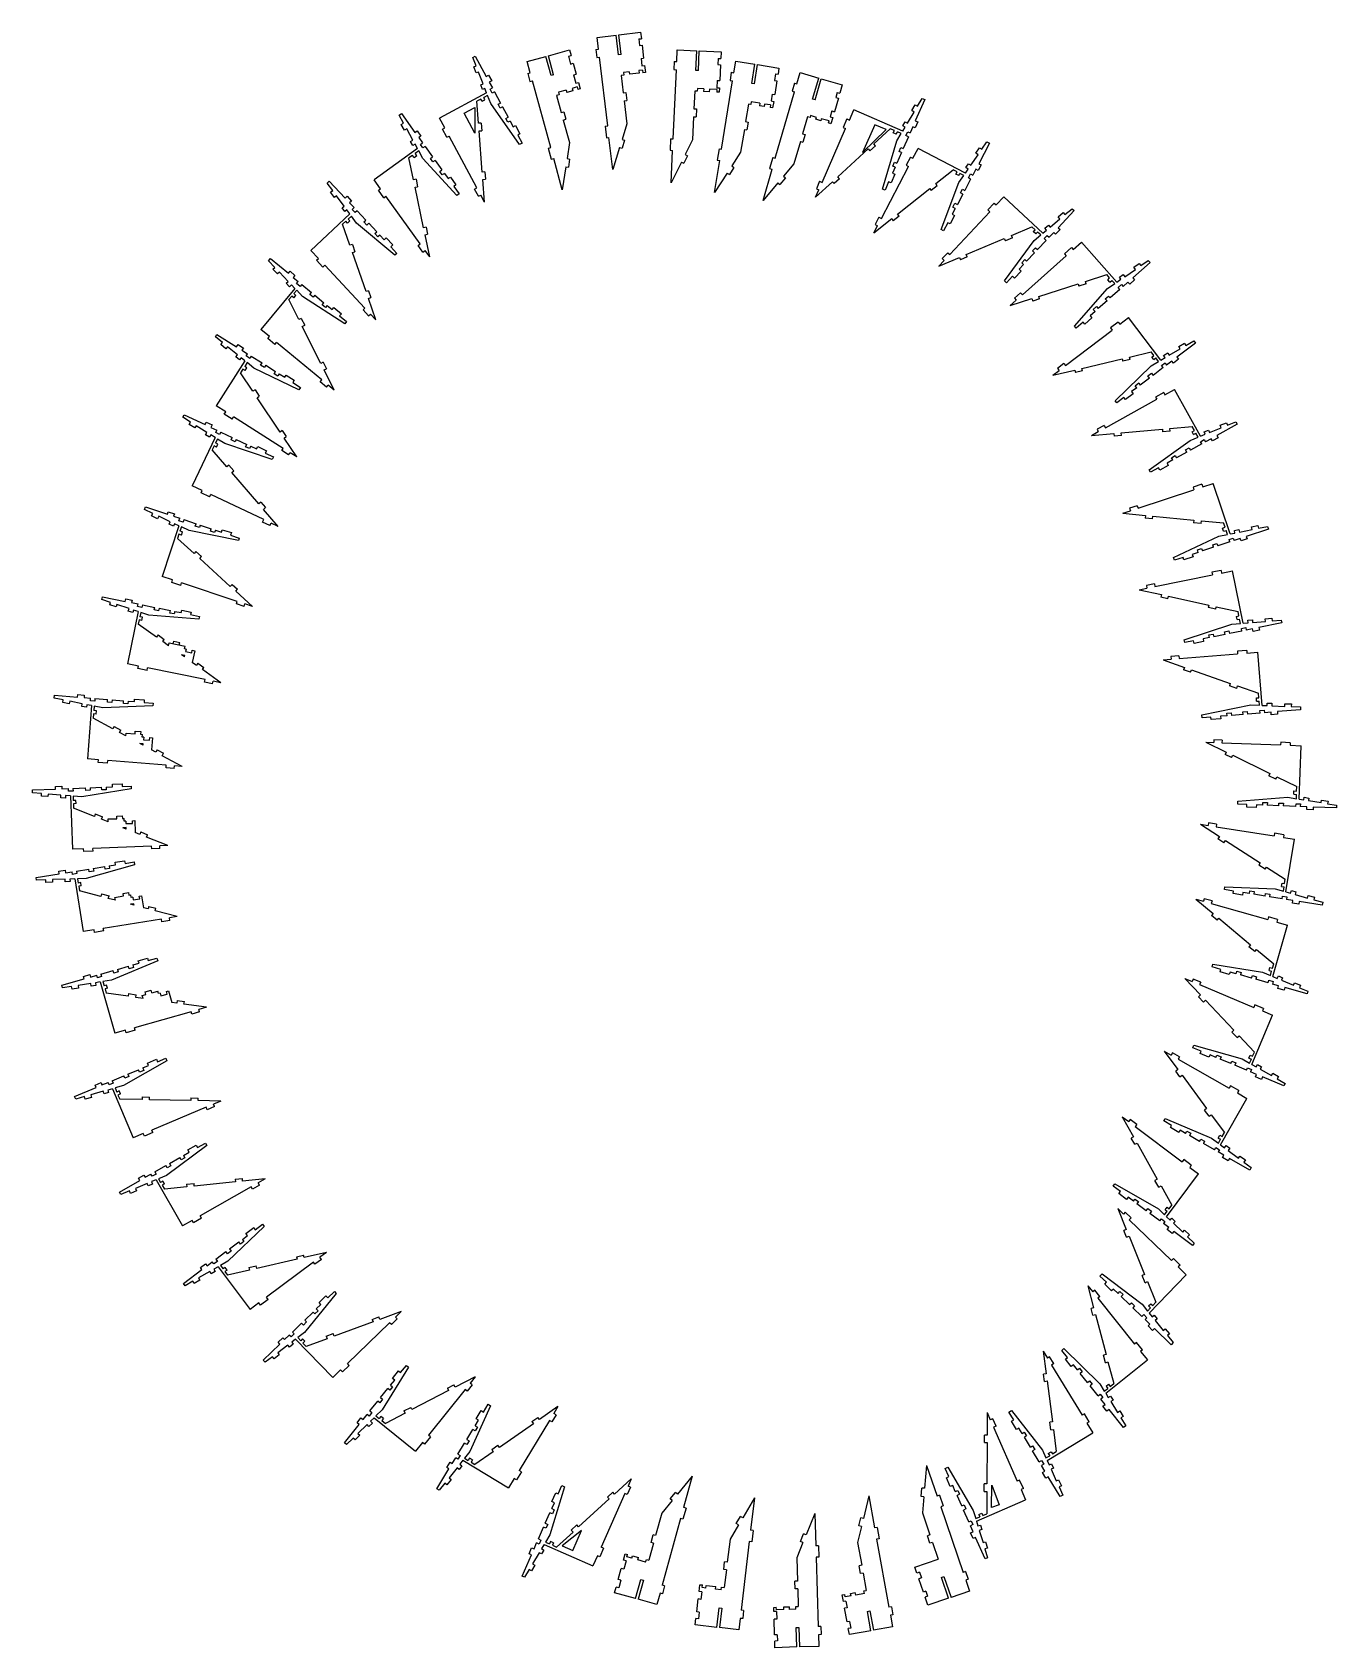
# Model space of a CAD drawing. Extents: x -708 to 775, y -958 to 880.
import ezdxf

# ---------------------------------------------------------------- set-up
doc = ezdxf.new("R2010")
doc.units = 0
doc.layers.get('0').update_dxf_attribs({"linetype": 'CONTINUOUS'})

msp = doc.modelspace()

# ---------------------------------------------------------------- linework, layer by layer
at = {"color": 7, "linetype": 'CONTINUOUS'}
for p, q in [((-66.1, 874), (-44.2, 876.6)), ((-64.5, 860.7), (-66.1, 874)), ((-41.6, 854.4), (-44.2, 876.6)), ((-41.2, 876.9), (-16.6, 879.9)), ((-38.6, 854.8), (-41.2, 876.9)), ((-18.7, 872.3), (-15.7, 872.6)), ((-18.7, 872.3), (-17.8, 864.8)), ((-17.8, 864.8), (-14.8, 865.2)), ((-16.6, 879.9), (-15.7, 872.6)), ((-14.8, 865.2), (-13.1, 850.6)), ((-207.3, 851.4), (-204.5, 852.9)), ((-203.5, 841.7), (-207.3, 851.4)), ((-204.5, 852.9), (-192, 829.6)), ((-145.5, 846.6), (-124.3, 852.5)), ((-142, 833.8), (-145.5, 846.6)), ((-118.4, 830.7), (-124.3, 852.5)), ((-121.4, 853.2), (-97.4, 859.8)), ((-115.5, 831.5), (-121.4, 853.2)), ((-98.6, 852.6), (-95.7, 853.4)), ((-98.6, 852.6), (-96.2, 843.8)), ((-97.4, 859.8), (-95.7, 853.4)), ((-67.5, 860.4), (-64.5, 860.7)), ((-67.5, 860.4), (-66.4, 851.2)), ((-66.4, 851.2), (-63.4, 851.5)), ((-54, 773.3), (-63.4, 851.5)), ((-38.6, 854.8), (-41.6, 854.4)), ((-16, 850.2), (-13.1, 850.6)), ((-16, 850.2), (-15, 841.7)), ((21.6, 846.7), (21.2, 837.4)), ((21.6, 846.7), (24.6, 846.6)), ((24.6, 846.6), (25.2, 859.9)), ((25.2, 859.9), (47.2, 858.9)), ((46.2, 836.6), (47.2, 858.9)), ((49.2, 836.5), (50.2, 858.7)), ((50.2, 858.7), (75, 857.6)), ((71.7, 850.1), (71.4, 843.1)), ((71.7, 850.1), (74.7, 850)), ((75, 857.6), (74.7, 850)), ((89.5, 833.9), (91.6, 847.1)), ((91.6, 847.1), (113.3, 843.6)), ((-206.3, 840.6), (-203.5, 841.7)), ((-203.6, 833.6), (-206.3, 840.6)), ((-200.8, 834.7), (-203.6, 833.6)), ((-195.6, 821.1), (-200.8, 834.7)), ((-192, 829.6), (-189.4, 831)), ((-189.4, 831), (-185.9, 824.6)), ((-144.9, 833), (-142, 833.8)), ((-144.9, 833), (-142.4, 824)), ((-115.5, 831.5), (-118.4, 830.7)), ((-96.2, 843.8), (-93.3, 844.6)), ((-93.3, 844.6), (-89.9, 832.2)), ((-92.8, 831.4), (-89.9, 832.2)), ((-92.8, 831.4), (-90.2, 822)), ((-35.7, 831.3), (-38.8, 830.9)), ((-38.8, 830.9), (-36.4, 810.9)), ((-29.6, 835), (-36.1, 834.3)), ((-36.1, 834.3), (-35.7, 831.3)), ((-29.6, 835), (-29.2, 832.1)), ((-18.1, 833.4), (-29.2, 832.1)), ((-14.3, 836.9), (-18.5, 836.4)), ((-18.5, 836.4), (-18.1, 833.4)), ((-15, 841.7), (-12, 842.1)), ((-14.3, 836.9), (-14, 833.9)), ((-11.1, 834.2), (-14, 833.9)), ((-12, 842.1), (-11.1, 834.2)), ((20.5, 758.6), (24.2, 837.3)), ((21.2, 837.4), (24.2, 837.3)), ((49.2, 836.5), (46.2, 836.6)), ((71.4, 843.1), (74.4, 843)), ((74.4, 843), (73.5, 825.1)), ((86.5, 834.4), (85.1, 825.2)), ((86.5, 834.4), (89.5, 833.9)), ((109.8, 821.5), (113.3, 843.6)), ((112.8, 821.1), (116.3, 843.1)), ((116.3, 843.1), (140.8, 839.2)), ((136.8, 832.8), (135.6, 825.2)), ((136.8, 832.8), (139.7, 832.4)), ((140.8, 839.2), (139.7, 832.4)), ((161.1, 821.2), (164.9, 834)), ((164.9, 834), (186, 827.8)), ((179, 803.7), (186, 827.8)), ((181.9, 802.9), (188.9, 827)), ((188.9, 827), (212.7, 820.1)), ((-191.6, 810.9), (-245.1, 782.3)), ((-198.4, 820), (-195.6, 821.1)), ((-196.4, 815), (-198.4, 820)), ((-193.6, 816.1), (-196.4, 815)), ((-191.6, 810.9), (-193.6, 816.1)), ((-185.9, 824.6), (-188.6, 823.1)), ((-188.6, 823.1), (-185.1, 816.6)), ((-187.7, 815.2), (-185.1, 816.6)), ((-185.3, 810.8), (-187.7, 815.2)), ((-182.7, 812.2), (-185.3, 810.8)), ((-182.7, 812.2), (-175.9, 799.4)), ((-142.4, 824), (-139.5, 824.8)), ((-118.7, 748.9), (-139.5, 824.8)), ((-109.3, 808.9), (-112.2, 808.1)), ((-101.3, 814.2), (-110.1, 811.8)), ((-110.1, 811.8), (-109.3, 808.9)), ((-101.3, 814.2), (-100.5, 811.3)), ((-93.5, 813.2), (-100.5, 811.3)), ((-88.7, 817.7), (-94.3, 816.1)), ((-94.3, 816.1), (-93.5, 813.2)), ((-90.2, 822), (-87.3, 822.8)), ((-88.7, 817.7), (-87.9, 814.8)), ((-85.3, 815.5), (-87.9, 814.8)), ((-87.3, 822.8), (-85.3, 815.5)), ((-36.4, 810.9), (-33.4, 811.3)), ((-33.4, 811.3), (-32.3, 802.4)), ((45.1, 812.9), (44.1, 792.8)), ((47.9, 812.8), (45.1, 812.9)), ((48.1, 815.8), (47.9, 812.8)), ((55.2, 815.5), (48.1, 815.8)), ((55.2, 815.5), (55, 812.5)), ((61.5, 812.2), (55, 812.5)), ((61.6, 815.2), (61.5, 812.2)), ((70.1, 814.8), (61.6, 815.2)), ((70.1, 814.8), (70, 811.8)), ((72.9, 811.7), (70, 811.8)), ((70.5, 825.2), (70.1, 816.7)), ((70.1, 816.7), (73.1, 816.6)), ((70.5, 825.2), (73.5, 825.1)), ((73.1, 816.6), (72.9, 811.7)), ((75.5, 747), (88, 824.7)), ((85.1, 825.2), (88, 824.7)), ((112.8, 821.1), (109.8, 821.5)), ((133.1, 809.6), (131.8, 801.8)), ((133.1, 809.6), (136, 809.1)), ((135.6, 825.2), (138.5, 824.7)), ((138.5, 824.7), (136, 809.1)), ((136.6, 736.6), (158.6, 812.3)), ((158.3, 822), (155.7, 813.1)), ((155.7, 813.1), (158.6, 812.3)), ((158.3, 822), (161.1, 821.2)), ((207.1, 811.3), (205.4, 805.7)), ((207.1, 811.3), (210, 810.5)), ((212.7, 820.1), (210, 810.5)), ((-217, 788), (-204.9, 794.5)), ((-204.9, 794.5), (-204.9, 765.2)), ((-198.2, 804), (-202.7, 801.6)), ((-200.8, 776.4), (-202.7, 801.6)), ((-196.7, 801.4), (-198.2, 804)), ((-196.7, 801.4), (-193.5, 803.1)), ((-190.5, 808.1), (-194.9, 805.8)), ((-193.5, 803.1), (-194.9, 805.8)), ((-187, 799), (-190.5, 808.1)), ((-154.3, 752.2), (-187, 799)), ((-178.5, 798), (-175.9, 799.4)), ((-176.2, 793.6), (-178.5, 798)), ((-173.5, 795), (-176.2, 793.6)), ((-173.5, 795), (-167.3, 783.3)), ((-112.2, 808.1), (-106.8, 788.7)), ((-35.3, 802.1), (-32.3, 802.4)), ((-35.3, 802.1), (-32.2, 775.8)), ((44.1, 792.8), (47.1, 792.7)), ((47.1, 792.7), (46.7, 783.8)), ((106, 798.2), (102.9, 778.3)), ((108.8, 797.8), (106, 798.2)), ((109.2, 800.7), (108.8, 797.8)), ((119.1, 799.1), (109.2, 800.7)), ((119.1, 799.1), (118.6, 796.2)), ((124, 795.3), (118.6, 796.2)), ((124.4, 798.3), (124, 795.3)), ((131.1, 797.2), (124.4, 798.3)), ((131.1, 797.2), (130.6, 794.3)), ((133.6, 793.8), (130.6, 794.3)), ((131.8, 801.8), (134.8, 801.3)), ((134.8, 801.3), (133.6, 793.8)), ((181.9, 802.9), (179, 803.7)), ((201, 790.4), (199, 783.6)), ((201, 790.4), (203.9, 789.5)), ((208.3, 804.8), (203.9, 789.5)), ((205.4, 805.7), (208.3, 804.8)), ((220.8, 780.1), (225.8, 791.6)), ((281.5, 767.3), (225.8, 791.6)), ((291.8, 790.8), (295.6, 797.2)), ((294.4, 789.2), (291.8, 790.8)), ((295.6, 797.2), (298.2, 795.7)), ((306.5, 803.4), (295.8, 779.1)), ((298.2, 795.7), (303.5, 804.7)), ((303.5, 804.7), (306.5, 803.4)), ((-291.2, 785.7), (-288.6, 787.5)), ((-286.1, 776.5), (-291.2, 785.7)), ((-288.8, 775.1), (-286.1, 776.5)), ((-285.2, 768.5), (-288.8, 775.1)), ((-288.6, 787.5), (-273.1, 766)), ((-239.2, 771.2), (-245.1, 782.3)), ((-204.9, 765.2), (-217, 788)), ((-197.8, 776.6), (-200.8, 776.4)), ((-197.8, 776.6), (-197.1, 767.9)), ((-169.9, 781.9), (-167.3, 783.3)), ((-167.6, 777.5), (-169.9, 781.9)), ((-164.9, 778.9), (-167.6, 777.5)), ((-164.9, 778.9), (-161.5, 772.4)), ((-161.5, 772.4), (-158.8, 773.9)), ((-158.8, 773.9), (-153.7, 764.2)), ((-106.8, 788.7), (-103.9, 789.5)), ((-104.5, 780.1), (-101.6, 780.9)), ((-104.5, 780.1), (-97.5, 754.6)), ((-103.9, 789.5), (-101.6, 780.9)), ((-57, 773), (-54, 773.3)), ((-57, 773), (-55.5, 760)), ((-32.2, 775.8), (-37.6, 758)), ((43.7, 783.9), (42.5, 757.5)), ((43.7, 783.9), (46.7, 783.8)), ((102.9, 778.3), (105.8, 777.8)), ((105.8, 777.8), (104.4, 769)), ((173.2, 783.7), (167.6, 764.4)), ((176.1, 782.9), (173.2, 783.7)), ((176.7, 785.1), (176.1, 782.9)), ((183.4, 783.1), (176.7, 785.1)), ((182.7, 780.9), (183.4, 783.1)), ((188.2, 779.3), (182.7, 780.9)), ((188.8, 781.5), (188.2, 779.3)), ((197.7, 779), (188.8, 781.5)), ((197.1, 776.8), (197.7, 779)), ((199.9, 775.9), (197.1, 776.8)), ((199, 783.6), (201.9, 782.8)), ((201.9, 782.8), (199.9, 775.9)), ((218.1, 781.3), (213.8, 771.6)), ((218.1, 781.3), (220.8, 780.1)), ((249.6, 774.8), (235.7, 743.1)), ((262.6, 769.2), (249.6, 774.8)), ((281.5, 767.3), (284.3, 772.1)), ((281.7, 773.6), (284.4, 778.2)), ((284.3, 772.1), (281.7, 773.6)), ((284.4, 778.2), (287, 776.7)), ((287, 776.7), (294.4, 789.2)), ((292.9, 772.5), (289.9, 765.6)), ((295.7, 771.3), (292.9, 772.5)), ((298.6, 777.9), (295.7, 771.3)), ((295.8, 779.1), (298.6, 777.9)), ((-282.5, 770), (-285.2, 768.5)), ((-275.5, 757.2), (-282.5, 770)), ((-278.2, 755.7), (-275.5, 757.2)), ((-275.6, 751), (-278.2, 755.7)), ((-273.1, 766), (-270.7, 767.8)), ((-270.7, 767.8), (-266.4, 761.9)), ((-266.4, 761.9), (-268.9, 760.1)), ((-268.9, 760.1), (-264.5, 754.1)), ((-267, 752.3), (-264.5, 754.1)), ((-241.9, 769.8), (-239.2, 771.2)), ((-236.9, 760.5), (-241.9, 769.8)), ((-236.9, 760.5), (-234.2, 761.9)), ((-202.7, 703), (-234.2, 761.9)), ((-200.1, 767.7), (-197.1, 767.9)), ((-196.6, 720.8), (-200.1, 767.7)), ((-153.7, 764.2), (-156.3, 762.8)), ((-156.3, 762.8), (-151.4, 753.7)), ((-151.4, 753.7), (-154.3, 752.2)), ((-97.5, 754.6), (-100.2, 736.2)), ((-55.5, 760), (-52.5, 760.4)), ((-48.1, 723.8), (-52.5, 760.4)), ((-37.6, 758), (-34.7, 757.1)), ((-34.7, 757.1), (-37.6, 748)), ((17.5, 758.8), (16.9, 745.8)), ((17.5, 758.8), (20.5, 758.6)), ((42.5, 757.5), (34.2, 740.8)), ((101.4, 769.5), (97.2, 743.4)), ((101.4, 769.5), (104.4, 769)), ((165.1, 755.8), (157.7, 730.4)), ((165.1, 755.8), (168, 755)), ((167.6, 764.4), (170.5, 763.5)), ((170.5, 763.5), (168, 755)), ((189.8, 709.2), (216.5, 770.4)), ((213.8, 771.6), (216.5, 770.4)), ((235.7, 743.1), (262.6, 769.2)), ((248.6, 753.1), (267.3, 770.2)), ((258.4, 701.6), (274.9, 756.3)), ((272, 768.2), (267.3, 770.2)), ((270.8, 765.4), (272, 768.2)), ((274.2, 763.9), (270.8, 765.4)), ((274.2, 763.9), (275.4, 766.7)), ((274.9, 756.3), (279.9, 764.7)), ((279.9, 764.7), (275.4, 766.7)), ((287.9, 761.1), (282.1, 747.8)), ((285.2, 762.3), (287.2, 766.8)), ((287.9, 761.1), (285.2, 762.3)), ((287.2, 766.8), (289.9, 765.6)), ((380.2, 753.9), (367.9, 730.4)), ((371.4, 746.8), (377.3, 755.4)), ((377.3, 755.4), (380.2, 753.9)), ((-270.3, 747.6), (-319.6, 712.2)), ((-275.9, 739.9), (-280, 736.9)), ((-274.8, 712.2), (-280, 736.9)), ((-274.1, 737.5), (-275.9, 739.9)), ((-273, 752.5), (-275.6, 751)), ((-274.1, 737.5), (-271.1, 739.6)), ((-270.3, 747.6), (-273, 752.5)), ((-268.8, 745), (-272.9, 742.1)), ((-271.1, 739.6), (-272.9, 742.1)), ((-264.1, 736.4), (-268.8, 745)), ((-264, 748.3), (-267, 752.3)), ((-225.5, 694.3), (-264.1, 736.4)), ((-261.6, 750), (-264, 748.3)), ((-261.6, 750), (-253.2, 738.3)), ((-255.6, 736.5), (-253.2, 738.3)), ((-252.7, 732.4), (-255.6, 736.5)), ((-121.6, 748.1), (-118.7, 748.9)), ((-121.6, 748.1), (-118.2, 735.5)), ((-118.2, 735.5), (-115.3, 736.3)), ((-105.6, 700.8), (-115.3, 736.3)), ((-100.2, 736.2), (-97.3, 735.7)), ((-97.3, 735.7), (-98.7, 726.3)), ((-40.4, 748.9), (-48.1, 723.8)), ((-40.4, 748.9), (-37.6, 748)), ((16.9, 745.8), (19.9, 745.6)), ((18.2, 708.8), (19.9, 745.6)), ((36.9, 739.5), (32.6, 730.9)), ((34.2, 740.8), (36.9, 739.5)), ((72.6, 747.5), (70.5, 734.6)), ((72.6, 747.5), (75.5, 747)), ((97.2, 743.4), (87.1, 727.8)), ((133.7, 737.5), (130.1, 725)), ((133.7, 737.5), (136.6, 736.6)), ((207.6, 715.4), (242.2, 747.2)), ((242.2, 747.2), (244.2, 745)), ((250.7, 750.9), (244.2, 745)), ((250.7, 750.9), (248.6, 753.1)), ((280.1, 743.2), (274.8, 731.1)), ((277.4, 744.4), (279.4, 749)), ((280.1, 743.2), (277.4, 744.4)), ((279.4, 749), (282.1, 747.8)), ((290.4, 738), (285.5, 728.6)), ((290.4, 738), (293.1, 736.6)), ((293.1, 736.6), (298.9, 747.8)), ((352.7, 719.6), (298.9, 747.8)), ((358.9, 728.6), (367.2, 740.6)), ((364.7, 742.3), (368.9, 748.5)), ((367.2, 740.6), (364.7, 742.3)), ((368.9, 748.5), (371.4, 746.8)), ((-250.3, 734.2), (-252.7, 732.4)), ((-250.3, 734.2), (-242.5, 723.5)), ((-245, 721.7), (-242.5, 723.5)), ((-242.1, 717.6), (-245, 721.7)), ((-239.6, 719.4), (-242.1, 717.6)), ((-239.6, 719.4), (-235.3, 713.4)), ((-193.6, 721), (-196.6, 720.8)), ((-193.6, 721), (-193, 712.8)), ((-101.7, 726.7), (-105.6, 700.8)), ((-101.7, 726.7), (-98.7, 726.3)), ((29.9, 732.3), (18.2, 708.8)), ((29.9, 732.3), (32.6, 730.9)), ((67.6, 697.7), (73.5, 734.1)), ((81.9, 719.7), (67.6, 697.7)), ((70.5, 734.6), (73.5, 734.1)), ((81.9, 719.7), (84.4, 718.1)), ((89.6, 726.1), (84.4, 718.1)), ((87.1, 727.8), (89.6, 726.1)), ((122.7, 688.7), (133, 724.1)), ((130.1, 725), (133, 724.1)), ((157.7, 730.4), (145.8, 716.1)), ((257.2, 668), (288.2, 727.2)), ((272.6, 718.6), (268.3, 708.5)), ((272.8, 726.5), (269.9, 719.8)), ((269.9, 719.8), (272.6, 718.6)), ((270.1, 727.7), (272.1, 732.3)), ((272.8, 726.5), (270.1, 727.7)), ((272.1, 732.3), (274.8, 731.1)), ((285.5, 728.6), (288.2, 727.2)), ((319, 707.7), (338.8, 723.5)), ((343.3, 721.1), (338.8, 723.5)), ((341.9, 718.5), (343.3, 721.1)), ((345.2, 716.8), (341.9, 718.5)), ((345.2, 716.8), (346.6, 719.4)), ((345.4, 709), (351, 717.1)), ((351, 717.1), (346.6, 719.4)), ((352.7, 719.6), (355.9, 724.2)), ((353.4, 725.9), (356.4, 730.3)), ((355.9, 724.2), (353.4, 725.9)), ((356.1, 714.3), (358.4, 718.8)), ((356.4, 730.3), (358.9, 728.6)), ((358.4, 718.8), (361.1, 717.4)), ((364.5, 724), (361.1, 717.4)), ((367.2, 722.6), (364.5, 724)), ((370.5, 729), (367.2, 722.6)), ((367.9, 730.4), (370.5, 729)), ((-372.8, 708.4), (-370.5, 710.5)), ((-366.7, 699.9), (-372.8, 708.4)), ((-370.5, 710.5), (-352.4, 691.2)), ((-369.1, 698.2), (-366.7, 699.9)), ((-312.3, 702), (-319.6, 712.2)), ((-314.7, 700.2), (-312.3, 702)), ((-308.5, 691.6), (-314.7, 700.2)), ((-271.9, 712.8), (-274.8, 712.2)), ((-273, 703.6), (-270.1, 704.2)), ((-263.4, 657.6), (-273, 703.6)), ((-271.9, 712.8), (-270.1, 704.2)), ((-235.3, 713.4), (-232.9, 715.2)), ((-232.9, 715.2), (-226.5, 706.3)), ((-226.5, 706.3), (-228.9, 704.5)), ((-228.9, 704.5), (-222.9, 696.2)), ((-205.4, 701.6), (-202.7, 703)), ((-201, 693.4), (-205.4, 701.6)), ((-196, 712.6), (-193, 712.8)), ((-194.1, 686.8), (-196, 712.6)), ((139.6, 708.8), (122.7, 688.7)), ((139.6, 708.8), (141.9, 706.9)), ((148.1, 714.2), (141.9, 706.9)), ((145.8, 716.1), (148.1, 714.2)), ((182.5, 692.4), (201.5, 709.9)), ((182.5, 692.4), (186.1, 700.7)), ((187, 710.4), (183.3, 701.9)), ((183.3, 701.9), (186.1, 700.7)), ((187, 710.4), (189.8, 709.2)), ((201.5, 709.9), (203.5, 707.7)), ((209.6, 713.2), (203.5, 707.7)), ((209.6, 713.2), (207.6, 715.4)), ((261.4, 700.3), (258.4, 701.6)), ((265.5, 709.8), (261.4, 700.3)), ((268.3, 708.5), (265.5, 709.8)), ((275.4, 673), (312.2, 702.3)), ((312.2, 702.3), (314, 700)), ((320.8, 705.4), (314, 700)), ((320.8, 705.4), (319, 707.7)), ((325.2, 655.7), (345.4, 709)), ((347.1, 697.1), (349.4, 701.5)), ((349.4, 701.5), (352, 700.1)), ((358.7, 712.9), (352, 700.1)), ((358.7, 712.9), (356.1, 714.3)), ((-364.7, 692.1), (-369.1, 698.2)), ((-362.2, 693.9), (-364.7, 692.1)), ((-353.6, 682.1), (-362.2, 693.9)), ((-356, 680.3), (-353.6, 682.1)), ((-352.9, 676), (-356, 680.3)), ((-352.4, 691.2), (-350.2, 693.3)), ((-350.2, 693.3), (-345.2, 687.9)), ((-345.2, 687.9), (-347.4, 685.9)), ((-347.4, 685.9), (-342.3, 680.5)), ((-344.5, 678.4), (-342.3, 680.5)), ((-308.5, 691.6), (-306.1, 693.4)), ((-267.1, 639.1), (-306.1, 693.4)), ((-222.9, 696.2), (-225.5, 694.3)), ((-201, 693.4), (-198.4, 694.8)), ((-194.1, 686.8), (-198.4, 694.8)), ((338.6, 680.9), (340.9, 685.4)), ((341.3, 679.5), (338.6, 680.9)), ((340.9, 685.4), (343.6, 684)), ((349.7, 695.7), (343.6, 684)), ((349.7, 695.7), (347.1, 697.1)), ((385.6, 685.6), (378.3, 677.9)), ((385.6, 685.6), (387.8, 683.6)), ((387.8, 683.6), (396.4, 692.8)), ((440.7, 651.3), (396.4, 692.8)), ((-347.2, 673.3), (-391.5, 631.8)), ((-351.7, 665), (-355.5, 661.5)), ((-350.5, 677.8), (-352.9, 676)), ((-349.7, 662.8), (-351.7, 665)), ((-347.2, 673.3), (-350.5, 677.8)), ((-349.7, 662.8), (-347, 665.3)), ((-345.4, 670.9), (-349, 667.5)), ((-347, 665.3), (-349, 667.5)), ((-339.6, 662.9), (-345.4, 670.9)), ((-341.1, 674.8), (-344.5, 678.4)), ((-338.9, 676.8), (-341.1, 674.8)), ((-295.9, 626.2), (-339.6, 662.9)), ((-338.9, 676.8), (-329, 666.2)), ((-331.2, 664.2), (-329, 666.2)), ((-327.8, 660.5), (-331.2, 664.2)), ((-325.6, 662.6), (-327.8, 660.5)), ((-325.6, 662.6), (-316.6, 652.9)), ((248.7, 651.8), (269, 667.9)), ((254.5, 669.4), (250.3, 661.3)), ((254.5, 669.4), (257.2, 668)), ((269, 667.9), (270.8, 665.6)), ((277.3, 670.7), (270.8, 665.6)), ((277.3, 670.7), (275.4, 673)), ((332.8, 663.3), (328, 654.2)), ((335.4, 661.9), (332.8, 663.3)), ((334.9, 627.1), (380.5, 675.8)), ((340.5, 671.6), (335.4, 661.9)), ((341.3, 679.5), (337.9, 673)), ((337.9, 673), (340.5, 671.6)), ((378.3, 677.9), (380.5, 675.8)), ((449, 658.3), (460.2, 667.7)), ((476.3, 677), (458.2, 657.6)), ((458.3, 670), (464, 674.8)), ((460.2, 667.7), (458.3, 670)), ((464, 674.8), (466, 672.5)), ((466, 672.5), (474, 679.2)), ((474, 679.2), (476.3, 677)), ((-347.1, 637.6), (-355.5, 661.5)), ((-318.8, 650.9), (-316.6, 652.9)), ((-315.3, 647.2), (-318.8, 650.9)), ((-313.1, 649.3), (-315.3, 647.2)), ((-313.1, 649.3), (-308.1, 643.9)), ((-308.1, 643.9), (-305.9, 646)), ((-305.9, 646), (-298.4, 638)), ((-260.5, 658.2), (-263.4, 657.6)), ((-261.7, 649.6), (-258.8, 650.2)), ((-256.4, 624.3), (-261.7, 649.6)), ((-260.5, 658.2), (-258.8, 650.2)), ((248.7, 651.8), (252.9, 659.9)), ((250.3, 661.3), (252.9, 659.9)), ((328, 654.2), (325.2, 655.7)), ((353.7, 627), (397, 645.4)), ((397, 645.4), (398.2, 642.7)), ((406.2, 646.1), (398.2, 642.7)), ((405, 648.8), (428.3, 658.7)), ((406.2, 646.1), (405, 648.8)), ((432, 655.3), (428.3, 658.7)), ((430, 653.1), (432, 655.3)), ((432.7, 650.5), (430, 653.1)), ((430.8, 643), (438.4, 649.4)), ((432.7, 650.5), (434.8, 652.7)), ((438.4, 649.4), (434.8, 652.7)), ((444.7, 643.2), (434.8, 632.7)), ((440.7, 651.3), (444.9, 654.9)), ((442.5, 645.3), (445.9, 648.9)), ((444.7, 643.2), (442.5, 645.3)), ((443, 657.2), (447.1, 660.6)), ((444.9, 654.9), (443, 657.2)), ((445.9, 648.9), (448.1, 646.9)), ((447.1, 660.6), (449, 658.3)), ((453.2, 652.3), (448.1, 646.9)), ((455.4, 650.3), (453.2, 652.3)), ((460.4, 655.6), (455.4, 650.3)), ((458.2, 657.6), (460.4, 655.6)), ((-382.9, 622.7), (-391.5, 631.8)), ((-344.3, 638.5), (-347.1, 637.6)), ((-344.3, 638.5), (-341.4, 630.3)), ((-344.2, 629.3), (-341.4, 630.3)), ((-328.8, 585), (-344.2, 629.3)), ((-298.4, 638), (-300.6, 635.9)), ((-300.6, 635.9), (-293.6, 628.4)), ((-293.6, 628.4), (-295.9, 626.2)), ((-269.6, 637.4), (-267.1, 639.1)), ((-264.2, 629.9), (-269.6, 637.4)), ((-264.2, 629.9), (-261.7, 631.6)), ((-256.4, 624.3), (-261.7, 631.6)), ((332.7, 629.1), (326.4, 622.4)), ((332.7, 629.1), (334.9, 627.1)), ((354.9, 624.3), (353.7, 627)), ((397.1, 597), (430.8, 643)), ((417.5, 581.2), (467.4, 625.6)), ((431.4, 629), (422.4, 619.4)), ((429.2, 631.1), (432.6, 634.7)), ((431.4, 629), (429.2, 631.1)), ((432.6, 634.7), (434.8, 632.7)), ((473.3, 634.9), (465.4, 627.8)), ((465.4, 627.8), (467.4, 625.6)), ((473.3, 634.9), (475.3, 632.7)), ((475.3, 632.7), (484.7, 641)), ((525.1, 595.7), (484.7, 641)), ((-439.6, 620.1), (-437.5, 622.5)), ((-432.4, 612.5), (-439.6, 620.1)), ((-437.5, 622.5), (-417.1, 605.7)), ((-434.6, 610.4), (-432.4, 612.5)), ((-429.4, 605), (-434.6, 610.4)), ((-427.2, 607.1), (-429.4, 605)), ((-417.2, 596.5), (-427.2, 607.1)), ((-417.1, 605.7), (-415.2, 608)), ((-415.2, 608), (-409.6, 603.3)), ((-385.1, 620.6), (-382.9, 622.7)), ((-377.9, 612.8), (-385.1, 620.6)), ((-377.9, 612.8), (-375.7, 614.9)), ((-330, 566.1), (-375.7, 614.9)), ((322.4, 613.7), (346.2, 623.8)), ((322.4, 613.7), (328.6, 620.3)), ((326.4, 622.4), (328.6, 620.3)), ((346.2, 623.8), (347.3, 621.1)), ((354.9, 624.3), (347.3, 621.1)), ((416.1, 608.3), (408.6, 600.3)), ((419, 615.7), (413.9, 610.4)), ((413.9, 610.4), (416.1, 608.3)), ((416.8, 617.8), (420.2, 621.4)), ((419, 615.7), (416.8, 617.8)), ((420.2, 621.4), (422.4, 619.4)), ((534, 601.9), (546, 610.2)), ((562.9, 618), (543.1, 600.4)), ((544.3, 612.7), (550.5, 616.9)), ((546, 610.2), (544.3, 612.7)), ((550.5, 616.9), (552.2, 614.5)), ((552.2, 614.5), (560.7, 620.4)), ((560.7, 620.4), (562.9, 618)), ((-409.7, 588.6), (-448.4, 541.8)), ((-419.4, 594.4), (-417.2, 596.5)), ((-415.7, 590.5), (-419.4, 594.4)), ((-413.5, 592.6), (-415.7, 590.5)), ((-409.7, 588.6), (-413.5, 592.6)), ((-409.6, 603.3), (-411.5, 601)), ((-411.5, 601), (-405.8, 596.3)), ((-407.7, 594), (-405.8, 596.3)), ((-403.8, 590.8), (-407.7, 594)), ((-401.9, 593.1), (-403.8, 590.8)), ((-401.9, 593.1), (-390.8, 583.9)), ((399.4, 594.8), (397.1, 597)), ((406.5, 602.4), (399.4, 594.8)), ((408.6, 600.3), (406.5, 602.4)), ((436.3, 579.5), (481, 593.8)), ((476.7, 545.6), (514.5, 588.4)), ((481, 593.8), (481.9, 591)), ((490.2, 593.6), (481.9, 591)), ((489.3, 596.5), (513.4, 604.2)), ((490.2, 593.6), (489.3, 596.5)), ((516.8, 600.4), (513.4, 604.2)), ((514.5, 588.4), (522.6, 594)), ((514.6, 598.4), (516.8, 600.4)), ((517, 595.7), (514.6, 598.4)), ((517, 595.7), (519.3, 597.7)), ((522.6, 594), (519.3, 597.7)), ((525.1, 595.7), (529.6, 598.9)), ((526.3, 589.5), (530.1, 592.9)), ((528.3, 587.3), (526.3, 589.5)), ((527.9, 601.3), (532.3, 604.4)), ((529.6, 598.9), (527.9, 601.3)), ((530.1, 592.9), (532.1, 590.6)), ((537.6, 595.6), (532.1, 590.6)), ((532.3, 604.4), (534, 601.9)), ((539.6, 593.3), (537.6, 595.6)), ((545.1, 598.2), (539.6, 593.3)), ((543.1, 600.4), (545.1, 598.2)), ((-413.1, 579.7), (-416.4, 575.8)), ((-405.1, 553.1), (-416.4, 575.8)), ((-410.8, 577.8), (-413.1, 579.7)), ((-407.6, 586.4), (-410.8, 582.6)), ((-408.5, 580.6), (-410.8, 582.6)), ((-410.8, 577.8), (-408.5, 580.6)), ((-400.9, 579.2), (-407.6, 586.4)), ((-352.9, 548.4), (-400.9, 579.2)), ((-392.7, 581.5), (-390.8, 583.9)), ((-388.8, 578.4), (-392.7, 581.5)), ((-386.9, 580.7), (-388.8, 578.4)), ((-386.9, 580.7), (-376.7, 572.2)), ((-378.6, 569.9), (-376.7, 572.2)), ((-374.8, 566.8), (-378.6, 569.9)), ((-325.9, 585.9), (-328.8, 585)), ((-326, 577.2), (-323.2, 578.2)), ((-317.5, 552.8), (-326, 577.2)), ((-325.9, 585.9), (-323.2, 578.2)), ((403.8, 569), (428.4, 576.9)), ((403.8, 569), (410.6, 575.1)), ((415.5, 583.4), (408.6, 577.3)), ((408.6, 577.3), (410.6, 575.1)), ((415.5, 583.4), (417.5, 581.2)), ((428.4, 576.9), (429.4, 574.1)), ((437.2, 576.6), (429.4, 574.1)), ((437.2, 576.6), (436.3, 579.5)), ((513.8, 574.4), (503.9, 565.6)), ((511.8, 576.6), (515.5, 579.9)), ((513.8, 574.4), (511.8, 576.6)), ((515.5, 579.9), (517.5, 577.7)), ((528.3, 587.3), (517.5, 577.7)), ((-402.4, 554.5), (-405.1, 553.1)), ((-402.4, 554.5), (-398.5, 546.7)), ((-372.9, 569.1), (-374.8, 566.8)), ((-372.9, 569.1), (-367.2, 564.4)), ((-367.2, 564.4), (-365.3, 566.7)), ((-365.3, 566.7), (-356.8, 559.7)), ((-356.8, 559.7), (-358.8, 557.4)), ((-358.8, 557.4), (-350.8, 550.8)), ((-332.2, 564.1), (-330, 566.1)), ((-325.9, 557.4), (-332.2, 564.1)), ((-325.9, 557.4), (-323.7, 559.4)), ((-317.5, 552.8), (-323.7, 559.4)), ((496.7, 555.1), (488.5, 547.8)), ((500.2, 562.2), (494.7, 557.4)), ((494.7, 557.4), (496.7, 555.1)), ((498.2, 564.5), (501.9, 567.8)), ((500.2, 562.2), (498.2, 564.5)), ((501.9, 567.8), (503.9, 565.6)), ((528.2, 547.7), (538.2, 555.3)), ((575, 507), (538.2, 555.3)), ((-500, 533.6), (-498.3, 536.3)), ((-491.9, 527), (-500, 533.6)), ((-498.3, 536.3), (-475.9, 522.1)), ((-438.7, 533.8), (-448.4, 541.8)), ((-440.6, 531.5), (-438.7, 533.8)), ((-401.2, 545.3), (-398.5, 546.7)), ((-380.2, 503.3), (-401.2, 545.3)), ((-350.8, 550.8), (-352.9, 548.4)), ((466.6, 500.8), (519.8, 541.2)), ((478.8, 543.2), (476.7, 545.6)), ((486.5, 550.1), (478.8, 543.2)), ((488.5, 547.8), (486.5, 550.1)), ((526.4, 550.1), (517.9, 543.6)), ((517.9, 543.6), (519.8, 541.2)), ((526.4, 550.1), (528.2, 547.7)), ((-493.8, 524.6), (-491.9, 527)), ((-488, 519.9), (-493.8, 524.6)), ((-486.1, 522.2), (-488, 519.9)), ((-474.8, 512.9), (-486.1, 522.2)), ((-475.9, 522.1), (-474.3, 524.6)), ((-474.3, 524.6), (-468.2, 520.7)), ((-468.2, 520.7), (-469.8, 518.2)), ((-469.8, 518.2), (-463.5, 514.2)), ((-432.4, 524.7), (-440.6, 531.5)), ((-432.4, 524.7), (-430.5, 527)), ((-379.1, 484.4), (-430.5, 527)), ((539.4, 510.5), (564, 516.4)), ((567.1, 512.3), (564, 516.4)), ((578.2, 512.4), (582.8, 515.1)), ((582.8, 515.1), (584.4, 512.5)), ((584.4, 512.5), (597, 519.8)), ((614.4, 526.3), (593.3, 510.3)), ((595.4, 522.4), (601.9, 526.2)), ((597, 519.8), (595.4, 522.4)), ((601.9, 526.2), (603.4, 523.6)), ((603.4, 523.6), (612.4, 528.9)), ((612.4, 528.9), (614.4, 526.3)), ((-466.4, 506), (-499, 454.8)), ((-476.7, 510.6), (-474.8, 512.9)), ((-472.6, 507.3), (-476.7, 510.6)), ((-470.7, 509.6), (-472.6, 507.3)), ((-468.7, 496.8), (-471.5, 492.5)), ((-466.4, 506), (-470.7, 509.6)), ((-466.2, 495.2), (-468.7, 496.8)), ((-464.1, 504.1), (-466.7, 499.9)), ((-464.2, 498.3), (-466.7, 499.9)), ((-466.2, 495.2), (-464.2, 498.3)), ((-465.1, 511.7), (-463.5, 514.2)), ((-460.9, 509), (-465.1, 511.7)), ((-456.5, 497.9), (-464.1, 504.1)), ((-459.3, 511.5), (-460.9, 509)), ((-459.3, 511.5), (-447, 503.7)), ((-405, 473.3), (-456.5, 497.9)), ((-448.7, 501.2), (-447, 503.7)), ((-444.4, 498.5), (-448.7, 501.2)), ((-442.8, 501.1), (-444.4, 498.5)), ((-442.8, 501.1), (-431.7, 494)), ((-377.5, 504.6), (-380.2, 503.3)), ((-377.5, 504.6), (-373.8, 497.2)), ((-376.5, 495.9), (-373.8, 497.2)), ((464.8, 503.2), (457.4, 497.6)), ((457.4, 497.6), (459.3, 495.2)), ((464.8, 503.2), (466.6, 500.8)), ((485.2, 497.6), (530.9, 508.5)), ((485.9, 494.7), (485.2, 497.6)), ((522.9, 460.8), (563.9, 500.5)), ((530.9, 508.5), (531.6, 505.6)), ((540.1, 507.6), (531.6, 505.6)), ((540.1, 507.6), (539.4, 510.5)), ((563.9, 500.5), (572.3, 505.4)), ((564.7, 510.5), (567.1, 512.3)), ((567, 507.6), (564.7, 510.5)), ((577.6, 498.4), (566.1, 489.6)), ((567, 507.6), (569.4, 509.4)), ((572.3, 505.4), (569.4, 509.4)), ((575, 507), (579.8, 509.8)), ((575.8, 500.7), (579.8, 503.8)), ((577.6, 498.4), (575.8, 500.7)), ((579.8, 509.8), (578.2, 512.4)), ((579.8, 503.8), (581.6, 501.4)), ((587.5, 505.9), (581.6, 501.4)), ((589.3, 503.5), (587.5, 505.9)), ((595.1, 507.9), (589.3, 503.5)), ((593.3, 510.3), (595.1, 507.9)), ((-457.4, 471.5), (-471.5, 492.5)), ((-433.3, 491.5), (-431.7, 494)), ((-429.1, 488.8), (-433.3, 491.5)), ((-427.4, 491.3), (-429.1, 488.8)), ((-427.4, 491.3), (-421.2, 487.4)), ((-421.2, 487.4), (-419.6, 489.9)), ((-419.6, 489.9), (-410.4, 484)), ((-410.4, 484), (-412, 481.5)), ((-412, 481.5), (-403.3, 476)), ((-381, 482.1), (-379.1, 484.4)), ((-373.9, 476.3), (-381, 482.1)), ((-365, 472.8), (-376.5, 495.9)), ((-373.9, 476.3), (-371.9, 478.6)), ((-365, 472.8), (-371.9, 478.6)), ((452, 489.7), (477.2, 495.7)), ((452, 489.7), (459.3, 495.2)), ((477.2, 495.7), (477.9, 492.8)), ((485.9, 494.7), (477.9, 492.8)), ((545.8, 477.9), (549.8, 481)), ((547.6, 475.5), (545.8, 477.9)), ((549.8, 481), (551.6, 478.6)), ((562.1, 486.6), (551.6, 478.6)), ((560.3, 489), (564.3, 492)), ((562.1, 486.6), (560.3, 489)), ((564.3, 492), (566.1, 489.6)), ((-454.9, 473.1), (-457.4, 471.5)), ((-454.9, 473.1), (-450.1, 465.9)), ((-452.6, 464.2), (-450.1, 465.9)), ((-426.5, 425.1), (-452.6, 464.2)), ((-403.3, 476), (-405, 473.3)), ((512, 430.1), (570.4, 462.4)), ((524.8, 458.2), (522.9, 460.8)), ((533, 464.5), (524.8, 458.2)), ((534.8, 462.1), (533, 464.5)), ((543.6, 468.7), (534.8, 462.1)), ((547.6, 475.5), (541.7, 471.1)), ((541.7, 471.1), (543.6, 468.7)), ((578.3, 470.2), (569, 465)), ((569, 465), (570.4, 462.4)), ((578.3, 470.2), (579.7, 467.5)), ((579.7, 467.5), (590.7, 473.6)), ((620.1, 420.5), (590.7, 473.6)), ((-537.1, 442), (-535.7, 444.9)), ((-528.2, 436.4), (-537.1, 442)), ((-535.7, 444.9), (-511.8, 433.6)), ((-488.3, 448.1), (-499, 454.8)), ((-489.9, 445.5), (-488.3, 448.1)), ((-481, 439.8), (-489.9, 445.5)), ((-481, 439.8), (-479.4, 442.4)), ((-423, 406.6), (-479.4, 442.4)), ((-529.9, 433.9), (-528.2, 436.4)), ((-523.5, 429.9), (-529.9, 433.9)), ((-521.9, 432.4), (-523.5, 429.9)), ((-509.6, 424.6), (-521.9, 432.4)), ((-511.8, 433.6), (-510.5, 436.3)), ((-511.2, 422.1), (-509.6, 424.6)), ((-510.5, 436.3), (-503.9, 433.2)), ((-503.9, 433.2), (-505.2, 430.4)), ((-505.2, 430.4), (-498.4, 427.3)), ((-499.7, 424.6), (-498.4, 427.3)), ((-495.2, 422.4), (-499.7, 424.6)), ((-493.9, 425.1), (-495.2, 422.4)), ((-493.9, 425.1), (-480.9, 418.9)), ((-424, 426.8), (-426.5, 425.1)), ((-424, 426.8), (-419.4, 419.9)), ((496, 421.2), (503.9, 425.6)), ((496, 421.2), (521.7, 423.5)), ((510.5, 432.7), (502.5, 428.3)), ((502.5, 428.3), (503.9, 425.6)), ((510.5, 432.7), (512, 430.1)), ((521.7, 423.5), (522, 420.5)), ((529.9, 424.3), (576.7, 428.4)), ((530.2, 421.3), (529.9, 424.3)), ((576.7, 428.4), (577, 425.4)), ((585.7, 426.2), (577, 425.4)), ((585.4, 429.2), (610.6, 431.4)), ((585.7, 426.2), (585.4, 429.2)), ((610.5, 425.5), (613.1, 426.9)), ((612.3, 422.3), (610.5, 425.5)), ((613.1, 426.9), (610.6, 431.4)), ((612.3, 422.3), (614.9, 423.7)), ((617.3, 419.4), (614.9, 423.7)), ((624.1, 425.4), (629.1, 427.4)), ((625.3, 422.6), (624.1, 425.4)), ((629.1, 427.4), (630.2, 424.6)), ((630.2, 424.6), (643.7, 430)), ((661.9, 434), (638.7, 421.1)), ((642.6, 432.8), (649.6, 435.6)), ((643.7, 430), (642.6, 432.8)), ((649.6, 435.6), (650.7, 432.8)), ((650.7, 432.8), (660.4, 436.8)), ((660.4, 436.8), (661.9, 434)), ((-500.4, 418.8), (-526.3, 364)), ((-506.7, 419.3), (-511.2, 422.1)), ((-505.1, 421.8), (-506.7, 419.3)), ((-500.4, 418.8), (-505.1, 421.8)), ((-501.5, 409.4), (-503.7, 404.8)), ((-487.1, 385.6), (-503.7, 404.8)), ((-498.8, 408.1), (-501.5, 409.4)), ((-497.8, 417.2), (-499.9, 412.7)), ((-497.2, 411.5), (-499.9, 412.7)), ((-498.8, 408.1), (-497.2, 411.5)), ((-489.5, 412), (-497.8, 417.2)), ((-435.4, 393.9), (-489.5, 412)), ((-482.1, 416.2), (-480.9, 418.9)), ((-477.6, 414.1), (-482.1, 416.2)), ((-476.3, 416.8), (-477.6, 414.1)), ((-476.3, 416.8), (-464.4, 411.1)), ((-465.7, 408.4), (-464.4, 411.1)), ((-461.2, 406.3), (-465.7, 408.4)), ((-459.9, 409), (-461.2, 406.3)), ((-459.9, 409), (-453.2, 405.9)), ((-453.2, 405.9), (-451.9, 408.6)), ((-451.9, 408.6), (-442, 403.9)), ((-424.6, 404), (-423, 406.6)), ((-421.9, 418.3), (-419.4, 419.9)), ((-407.5, 396.8), (-421.9, 418.3)), ((530.2, 421.3), (522, 420.5)), ((561.9, 382.3), (608.2, 415.7)), ((603, 404.8), (607.3, 407.2)), ((604.4, 402.2), (603, 404.8)), ((607.3, 407.2), (608.8, 404.6)), ((608.2, 415.7), (617.3, 419.4)), ((621.5, 411.6), (608.8, 404.6)), ((620, 414.2), (624.4, 416.6)), ((621.5, 411.6), (620, 414.2)), ((620.1, 420.5), (625.3, 422.6)), ((624.4, 416.6), (625.8, 414)), ((632.3, 417.6), (625.8, 414)), ((633.8, 415), (632.3, 417.6)), ((640.2, 418.5), (633.8, 415)), ((638.7, 421.1), (640.2, 418.5)), ((-484.9, 387.6), (-487.1, 385.6)), ((-484.9, 387.6), (-479.2, 381)), ((-442, 403.9), (-443.3, 401.2)), ((-443.3, 401.2), (-434, 396.8)), ((-434, 396.8), (-435.4, 393.9)), ((-416.8, 399.1), (-424.6, 404)), ((-416.8, 399.1), (-415.2, 401.6)), ((-407.5, 396.8), (-415.2, 401.6)), ((583.5, 387.2), (573.9, 381.9)), ((588.5, 393.4), (582, 389.8)), ((582, 389.8), (583.5, 387.2)), ((587, 396), (591.4, 398.4)), ((588.5, 393.4), (587, 396)), ((591.4, 398.4), (592.9, 395.8)), ((604.4, 402.2), (592.9, 395.8)), ((-481.4, 379), (-479.2, 381)), ((-450.7, 343.4), (-481.4, 379)), ((563.4, 379.5), (561.9, 382.3)), ((572.4, 384.5), (563.4, 379.5)), ((573.9, 381.9), (572.4, 384.5)), ((-515, 358.6), (-526.3, 364)), ((-516.3, 355.9), (-515, 358.6)), ((-506.7, 351.3), (-516.3, 355.9)), ((-506.7, 351.3), (-505.4, 354)), ((-445, 325.5), (-505.4, 354)), ((549.2, 338.5), (612.6, 359.5)), ((621.7, 365.7), (611.6, 362.4)), ((611.6, 362.4), (612.6, 359.5)), ((621.7, 365.7), (622.7, 362.9)), ((622.7, 362.9), (634.6, 366.8)), ((653.7, 309.2), (634.6, 366.8)), ((-580.7, 337), (-579.7, 340)), ((-571.3, 332.5), (-580.7, 337)), ((-579.7, 340), (-554.6, 331.7)), ((-572.6, 329.8), (-571.3, 332.5)), ((-554.6, 331.7), (-553.6, 334.5)), ((-553.6, 334.5), (-546.7, 332.2)), ((-546.7, 332.2), (-547.7, 329.4)), ((-448.5, 345.4), (-450.7, 343.4)), ((-448.5, 345.4), (-443.1, 339.2)), ((-445.4, 337.2), (-443.1, 339.2)), ((-428.5, 317.6), (-445.4, 337.2)), ((531.8, 332.7), (540.4, 335.6)), ((531.8, 332.7), (557.6, 330.2)), ((548.2, 341.3), (539.5, 338.4)), ((539.5, 338.4), (540.4, 335.6)), ((548.2, 341.3), (549.2, 338.5)), ((-565.8, 326.6), (-572.6, 329.8)), ((-564.5, 329.3), (-565.8, 326.6)), ((-551.3, 323.1), (-564.5, 329.3)), ((-541.5, 318.4), (-560.6, 260.8)), ((-552.6, 320.4), (-551.3, 323.1)), ((-547.8, 318.1), (-552.6, 320.4)), ((-546.5, 320.8), (-547.8, 318.1)), ((-547.7, 329.4), (-540.6, 327.1)), ((-541.5, 318.4), (-546.5, 320.8)), ((-541.5, 324.2), (-540.6, 327.1)), ((-536.8, 322.6), (-541.5, 324.2)), ((-538.7, 317.2), (-540.3, 312.5)), ((-537.4, 311.5), (-540.3, 312.5)), ((-529.9, 313), (-538.7, 317.2)), ((-535.8, 325.5), (-536.8, 322.6)), ((-535.8, 325.5), (-522.1, 320.9)), ((-473.9, 301.6), (-529.9, 313)), ((-523.1, 318.1), (-522.1, 320.9)), ((-518.3, 316.5), (-523.1, 318.1)), ((-517.4, 319.3), (-518.3, 316.5)), ((-517.4, 319.3), (-504.8, 315.2)), ((-505.8, 312.3), (-504.8, 315.2)), ((-500.1, 313.6), (-501, 310.8)), ((-500.1, 313.6), (-493.1, 311.3)), ((-493.1, 311.3), (-492.2, 314.1)), ((-492.2, 314.1), (-481.8, 310.7)), ((-446.3, 322.8), (-445, 325.5)), ((-438, 318.8), (-446.3, 322.8)), ((-438, 318.8), (-436.7, 321.5)), ((-428.5, 317.6), (-436.7, 321.5)), ((557.6, 330.2), (557.3, 327.2)), ((565.5, 326.5), (557.3, 327.2)), ((565.5, 326.5), (565.7, 329.4)), ((565.7, 329.4), (612.5, 324.9)), ((612.5, 324.9), (612.2, 321.9)), ((620.9, 321.1), (612.2, 321.9)), ((620.9, 321.1), (621.2, 324.1)), ((621.2, 324.1), (646.4, 321.7)), ((645.2, 315.9), (648, 316.8)), ((646.3, 312.4), (645.2, 315.9)), ((646.3, 312.4), (649.2, 313.3)), ((648, 316.8), (646.4, 321.7)), ((650.7, 308.6), (649.2, 313.3)), ((658.6, 313.2), (663.8, 314.3)), ((659.2, 310.3), (658.6, 313.2)), ((663.8, 314.3), (664.4, 311.4)), ((664.4, 311.4), (678.7, 314.2)), ((697.3, 314.8), (672.1, 306.4)), ((678.1, 317.2), (685.4, 318.7)), ((678.7, 314.2), (678.1, 317.2)), ((685.4, 318.7), (686, 315.7)), ((686, 315.7), (696.3, 317.8)), ((696.3, 317.8), (697.3, 314.8)), ((-541.5, 308.9), (-543.1, 304.1)), ((-524.3, 287.1), (-543.1, 304.1)), ((-538.6, 308), (-541.5, 308.9)), ((-538.6, 308), (-537.4, 311.5)), ((-501, 310.8), (-505.8, 312.3)), ((-481.8, 310.7), (-482.7, 307.8)), ((-482.7, 307.8), (-472.9, 304.6)), ((-472.9, 304.6), (-473.9, 301.6)), ((589.5, 282.4), (641.1, 306.7)), ((634.9, 294.1), (622.4, 289.9)), ((634, 296.9), (638.7, 298.5)), ((634.9, 294.1), (634, 296.9)), ((638.7, 298.5), (639.7, 295.6)), ((653.4, 300.2), (639.7, 295.6)), ((641.1, 306.7), (650.7, 308.6)), ((652.5, 303.1), (657.2, 304.6)), ((653.4, 300.2), (652.5, 303.1)), ((653.7, 309.2), (659.2, 310.3)), ((657.2, 304.6), (658.2, 301.8)), ((665.2, 304.1), (658.2, 301.8)), ((666.2, 301.3), (665.2, 304.1)), ((673.1, 303.6), (666.2, 301.3)), ((672.1, 306.4), (673.1, 303.6)), ((-522.3, 289.3), (-524.3, 287.1)), ((-522.3, 289.3), (-515.8, 283.4)), ((-517.9, 281.2), (-515.8, 283.4)), ((-483.1, 249.6), (-517.9, 281.2)), ((590.5, 279.3), (589.5, 282.4)), ((600.3, 282.6), (590.5, 279.3)), ((601.2, 279.7), (600.3, 282.6)), ((611.6, 283.2), (601.2, 279.7)), ((617.6, 288.3), (610.7, 286)), ((610.7, 286), (611.6, 283.2)), ((616.7, 291.2), (621.4, 292.8)), ((617.6, 288.3), (616.7, 291.2)), ((621.4, 292.8), (622.4, 289.9)), ((-548.7, 256.9), (-560.6, 260.8)), ((568.3, 249.3), (633.7, 262.6)), ((643.5, 267.7), (633.1, 265.6)), ((633.1, 265.6), (633.7, 262.6)), ((643.5, 267.7), (644.1, 264.7)), ((644.1, 264.7), (656.5, 267.2)), ((668.5, 207.7), (656.5, 267.2)), ((-549.6, 254), (-548.7, 256.9)), ((-539.5, 250.7), (-549.6, 254)), ((-539.5, 250.7), (-538.6, 253.5)), ((-475.2, 232.5), (-538.6, 253.5)), ((-481, 251.9), (-483.1, 249.6)), ((-481, 251.9), (-475, 246.3)), ((-477, 244.1), (-475, 246.3)), ((-457.8, 226.7), (-477, 244.1)), ((550.4, 245.7), (559.2, 247.5)), ((550.4, 245.7), (575.6, 240.2)), ((567.7, 252.3), (558.7, 250.5)), ((558.7, 250.5), (559.2, 247.5)), ((567.7, 252.3), (568.3, 249.3)), ((575.6, 240.2), (575, 237.2)), ((-629.1, 234.7), (-628.4, 237.8)), ((-619.2, 231.4), (-629.1, 234.7)), ((-628.4, 237.8), (-602.5, 232.5)), ((-620.1, 228.5), (-619.2, 231.4)), ((-613, 226.2), (-620.1, 228.5)), ((-612, 229), (-613, 226.2)), ((-598.2, 224.4), (-612, 229)), ((-602.5, 232.5), (-601.9, 235.5)), ((-601.9, 235.5), (-594.7, 234)), ((-587.9, 221), (-599.9, 161.5)), ((-599.1, 221.5), (-598.2, 224.4)), ((-594.1, 219.9), (-599.1, 221.5)), ((-594.7, 234), (-595.3, 231.1)), ((-595.3, 231.1), (-588, 229.6)), ((-593.1, 222.7), (-594.1, 219.9)), ((-587.9, 221), (-593.1, 222.7)), ((-588.6, 226.7), (-588, 229.6)), ((-583.7, 225.7), (-588.6, 226.7)), ((-583.1, 228.6), (-583.7, 225.7)), ((-583.1, 228.6), (-569, 225.7)), ((-569.5, 222.8), (-569, 225.7)), ((-564.6, 221.8), (-569.5, 222.8)), ((-564.1, 224.7), (-564.6, 221.8)), ((-564.1, 224.7), (-551.1, 222.1)), ((-551.7, 219.2), (-551.1, 222.1)), ((-546.2, 221.1), (-546.8, 218.2)), ((-546.2, 221.1), (-539, 219.7)), ((-539, 219.7), (-538.4, 222.6)), ((-538.4, 222.6), (-527.7, 220.4)), ((-476.1, 229.7), (-475.2, 232.5)), ((-467.4, 226.7), (-476.1, 229.7)), ((-467.4, 226.7), (-466.4, 229.6)), ((-457.8, 226.7), (-466.4, 229.6)), ((583, 235.5), (575, 237.2)), ((583, 235.5), (583.6, 238.4)), ((583.6, 238.4), (629.5, 228.3)), ((629.5, 228.3), (628.9, 225.4)), ((637.4, 223.5), (628.9, 225.4)), ((637.4, 223.5), (638, 226.4)), ((638, 226.4), (662.8, 221)), ((663.8, 216), (662.8, 221)), ((-586.7, 211.5), (-587.7, 206.5)), ((-567.1, 191.9), (-587.7, 206.5)), ((-583.8, 210.9), (-586.7, 211.5)), ((-585, 220), (-586, 215.1)), ((-583, 214.6), (-586, 215.1)), ((-575.7, 216.9), (-585, 220)), ((-583.8, 210.9), (-583, 214.6)), ((-518.8, 212.3), (-575.7, 216.9)), ((-546.8, 218.2), (-551.7, 219.2)), ((-527.7, 220.4), (-528.3, 217.5)), ((-528.3, 217.5), (-518.2, 215.4)), ((-518.2, 215.4), (-518.8, 212.3)), ((601.5, 188.8), (655.7, 206.7)), ((655.7, 206.7), (665.5, 207.5)), ((660.9, 215.4), (663.8, 216)), ((661.6, 211.8), (660.9, 215.4)), ((661.6, 211.8), (664.5, 212.4)), ((665.5, 207.5), (664.5, 212.4)), ((666.6, 201.8), (671.5, 202.8)), ((668.5, 207.7), (674.1, 208.2)), ((671.5, 202.8), (672, 199.8)), ((673.8, 211.2), (679.1, 211.6)), ((674.1, 208.2), (673.8, 211.2)), ((679.1, 211.6), (679.4, 208.6)), ((679.4, 208.6), (693.9, 209.7)), ((712.4, 208), (686.5, 202.8)), ((686.5, 202.8), (687.1, 199.8)), ((693.7, 212.7), (701.2, 213.3)), ((693.9, 209.7), (693.7, 212.7)), ((701.2, 213.3), (701.4, 210.3)), ((701.4, 210.3), (711.8, 211.2)), ((711.8, 211.2), (712.4, 208)), ((-565.3, 194.3), (-567.1, 191.9)), ((-565.3, 194.3), (-558.2, 189.3)), ((-560, 186.8), (-558.2, 189.3)), ((-553.2, 182.1), (-560, 186.8)), ((-553.2, 182.1), (-552.6, 185.3)), ((-552.6, 185.3), (-534.4, 181.6)), ((-548, 184.3), (-547.4, 187.3)), ((-547.4, 187.3), (-540.5, 185.9)), ((-541.1, 183), (-540.5, 185.9)), ((602.2, 185.7), (601.5, 188.8)), ((612.3, 187.7), (602.2, 185.7)), ((612.9, 184.8), (612.3, 187.7)), ((623.6, 187), (612.9, 184.8)), ((630.2, 191.4), (623, 189.9)), ((623, 189.9), (623.6, 187)), ((629.6, 194.3), (634.5, 195.3)), ((630.2, 191.4), (629.6, 194.3)), ((634.5, 195.3), (635.1, 192.3)), ((648.1, 195), (635.1, 192.3)), ((647.5, 197.9), (652.4, 198.9)), ((648.1, 195), (647.5, 197.9)), ((652.4, 198.9), (653, 196)), ((667.1, 198.8), (653, 196)), ((667.1, 198.8), (666.6, 201.8)), ((679.3, 201.3), (672, 199.8)), ((679.9, 198.4), (679.3, 201.3)), ((687.1, 199.8), (679.9, 198.4)), ((-535.2, 169.3), (-538.7, 171.8)), ((-534.8, 171), (-538.7, 171.8)), ((-535.2, 169.3), (-534.8, 171)), ((-535, 178.7), (-534.4, 181.6)), ((-535, 178.7), (-535, 178.7)), ((-535, 178.7), (-535, 178.6)), ((-533.4, 178.3), (-535, 178.6)), ((-533.4, 178.3), (-533.9, 175.4)), ((-533.9, 175.4), (-526.9, 174)), ((-526.9, 174), (-526.3, 176.9)), ((-526.9, 174), (-526.3, 176.9)), ((-526.3, 176.9), (-523.6, 176.3)), ((-523.6, 176.3), (-526.3, 163)), ((577.5, 166), (586.6, 166.7)), ((577.5, 166), (601.9, 157.5)), ((595.5, 170.5), (586.3, 169.7)), ((586.3, 169.7), (586.6, 166.7)), ((595.5, 170.5), (595.7, 167.5)), ((595.7, 167.5), (662.3, 172.8)), ((672.7, 176.7), (662.1, 175.8)), ((662.1, 175.8), (662.3, 172.8)), ((672.7, 176.7), (672.9, 173.7)), ((672.9, 173.7), (685.4, 174.7)), ((690.3, 114.2), (685.4, 174.7)), ((-587.6, 159), (-599.9, 161.5)), ((-588.2, 156), (-587.6, 159)), ((-577.8, 153.9), (-588.2, 156)), ((-577.8, 153.9), (-577.2, 156.9)), ((-511.7, 143.6), (-577.2, 156.9)), ((-521.6, 159.7), (-526.3, 163)), ((-519.9, 162.1), (-521.6, 159.7)), ((-519.9, 162.1), (-513.2, 157.4)), ((-514.9, 154.9), (-513.2, 157.4)), ((-493.8, 140), (-514.9, 154.9)), ((601.9, 157.5), (600.9, 154.6)), ((608.7, 151.9), (600.9, 154.6)), ((608.7, 151.9), (609.7, 154.8)), ((609.7, 154.8), (654, 139.2)), ((-512.3, 140.7), (-511.7, 143.6)), ((-503.3, 138.8), (-512.3, 140.7)), ((-503.3, 138.8), (-502.7, 141.8)), ((-493.8, 140), (-502.7, 141.8)), ((654, 139.2), (653, 136.4)), ((661.3, 133.5), (653, 136.4)), ((661.3, 133.5), (662.3, 136.4)), ((662.3, 136.4), (686.2, 128)), ((-683.3, 122.6), (-683.1, 125.7)), ((-673.1, 120.5), (-683.3, 122.6)), ((-683.1, 125.7), (-656.7, 123.6)), ((-673.7, 117.5), (-673.1, 120.5)), ((-666.3, 116), (-673.7, 117.5)), ((-665.7, 119), (-666.3, 116)), ((-651.4, 116.1), (-665.7, 119)), ((-656.7, 123.6), (-656.4, 126.6)), ((-656.4, 126.6), (-649.1, 126)), ((-652, 113.1), (-651.4, 116.1)), ((-646.8, 112.1), (-652, 113.1)), ((-649.1, 126), (-649.4, 123)), ((-649.4, 123), (-642, 122.5)), ((-646.2, 115), (-646.8, 112.1)), ((-640.8, 113.9), (-646.2, 115)), ((-640.8, 113.9), (-645.6, 53.4)), ((-642.2, 119.5), (-642, 122.5)), ((-637.2, 119.1), (-642.2, 119.5)), ((-637.8, 113.3), (-638.2, 108.3)), ((-628.2, 111.3), (-637.8, 113.3)), ((-637, 122.1), (-637.2, 119.1)), ((-637, 122.1), (-622.6, 120.9)), ((-571.2, 113.6), (-628.2, 111.3)), ((-622.8, 117.9), (-622.6, 120.9)), ((-617.8, 117.5), (-622.8, 117.9)), ((-617.6, 120.5), (-617.8, 117.5)), ((-617.6, 120.5), (-604.4, 119.4)), ((-604.6, 116.5), (-604.4, 119.4)), ((-599.7, 116.1), (-604.6, 116.5)), ((-599.4, 119), (-599.7, 116.1)), ((-599.4, 119), (-592.1, 118.5)), ((-592.1, 118.5), (-591.9, 121.4)), ((-591.9, 121.4), (-580.9, 120.6)), ((-580.9, 120.6), (-581.2, 117.6)), ((-581.2, 117.6), (-570.9, 116.8)), ((-570.9, 116.8), (-571.2, 113.6)), ((621.5, 103.4), (677.5, 114.7)), ((677.5, 114.7), (687.3, 114.3)), ((683.6, 122.7), (686.6, 122.9)), ((683.9, 119), (683.6, 122.7)), ((683.9, 119), (686.9, 119.2)), ((686.6, 122.9), (686.2, 128)), ((687.3, 114.3), (686.9, 119.2)), ((690.3, 114.2), (695.9, 113.9)), ((695.9, 113.9), (696, 116.9)), ((696, 116.9), (701.3, 116.7)), ((701.3, 116.7), (701.2, 113.7)), ((701.2, 113.7), (715.8, 113.1)), ((715.8, 113.1), (715.9, 116.1)), ((715.9, 116.1), (723.4, 115.8)), ((723.4, 115.8), (723.2, 112.8)), ((723.2, 112.8), (733.7, 112.4)), ((733.7, 112.4), (733.9, 109.2)), ((-638.5, 104.6), (-638.9, 99.6)), ((-616.6, 87.5), (-638.9, 99.6)), ((-635.5, 104.4), (-638.5, 104.6)), ((-635.2, 108.1), (-638.2, 108.3)), ((-635.5, 104.4), (-635.2, 108.1)), ((621.8, 100.2), (621.5, 103.4)), ((632, 101), (621.8, 100.2)), ((632.3, 98), (632, 101)), ((643.2, 98.9), (632.3, 98)), ((650.3, 102.5), (643, 101.9)), ((643, 101.9), (643.2, 98.9)), ((650.1, 105.5), (655, 105.9)), ((650.3, 102.5), (650.1, 105.5)), ((655, 105.9), (655.3, 102.9)), ((668.5, 103.9), (655.3, 102.9)), ((668.2, 106.9), (673.2, 107.3)), ((668.5, 103.9), (668.2, 106.9)), ((673.2, 107.3), (673.4, 104.3)), ((687.9, 105.5), (673.4, 104.3)), ((687.6, 108.5), (692.6, 108.9)), ((687.9, 105.5), (687.6, 108.5)), ((692.6, 108.9), (692.8, 105.9)), ((700.3, 106.5), (692.8, 105.9)), ((700.5, 103.5), (700.3, 106.5)), ((707.8, 104.1), (700.5, 103.5)), ((733.9, 109.2), (707.5, 107.1)), ((707.5, 107.1), (707.8, 104.1)), ((-615.2, 90.1), (-616.6, 87.5)), ((-615.2, 90.1), (-607.6, 86)), ((-609, 83.4), (-607.6, 86)), ((-601.7, 79.4), (-609, 83.4)), ((-601.7, 79.4), (-601.5, 82.7)), ((-601.5, 82.7), (-591.4, 81.9)), ((-591.4, 81.9), (-591.2, 84.9)), ((-591.4, 81.9), (-591.2, 84.9)), ((-591.2, 84.9), (-585, 84.4)), ((-591.2, 84.9), (-591.2, 84.9)), ((-585, 84.4), (-585.2, 81.4)), ((-585.2, 81.4), (-583, 81.2)), ((-583.2, 78.2), (-583, 81.2)), ((-581.5, 78.1), (-583.2, 78.2)), ((-581.5, 78.1), (-581.8, 75.1)), ((-581.8, 75.1), (-574.8, 74.5)), ((-574.8, 74.5), (-574.5, 77.5)), ((-574.8, 74.5), (-574.5, 77.5)), ((-574.5, 77.5), (-571.6, 77.3)), ((-574.5, 77.5), (-574.5, 77.5)), ((-571.6, 77.3), (-572.7, 63.7)), ((635.4, 75.1), (635.3, 72.1)), ((644.6, 74.7), (635.4, 75.1)), ((644.6, 74.7), (644.5, 71.7)), ((-582.3, 68.9), (-586.1, 70.9)), ((-582.1, 70.6), (-586.1, 70.9)), ((-582.3, 68.9), (-582.1, 70.6)), ((-567.7, 61), (-572.7, 63.7)), ((-566.2, 63.6), (-567.7, 61)), ((-566.2, 63.6), (-559, 59.7)), ((-560.4, 57), (-559, 59.7)), ((-537.7, 44.7), (-560.4, 57)), ((626.2, 72.5), (649.4, 61.1)), ((626.2, 72.5), (635.3, 72.1)), ((644.5, 71.7), (711.2, 69.2)), ((649.4, 61.1), (648.1, 58.4)), ((655.5, 54.8), (648.1, 58.4)), ((655.5, 54.8), (656.8, 57.5)), ((656.8, 57.5), (699, 36.8)), ((711.4, 72.2), (711.2, 69.2)), ((722, 71.8), (711.4, 72.2)), ((722, 71.8), (721.9, 68.8)), ((721.9, 68.8), (734.4, 68.3)), ((732.1, 7.6), (734.4, 68.3)), ((-633.1, 52.4), (-645.6, 53.4)), ((-633.3, 49.4), (-633.1, 52.4)), ((-622.7, 48.5), (-633.3, 49.4)), ((-622.7, 48.5), (-622.5, 51.5)), ((-555.9, 46.2), (-622.5, 51.5)), ((-556.2, 43.2), (-555.9, 46.2)), ((-547, 42.5), (-556.2, 43.2)), ((-547, 42.5), (-546.7, 45.5)), ((-537.7, 44.7), (-546.7, 45.5)), ((699, 36.8), (697.7, 34.1)), ((-708.2, 18), (-681.8, 19.1)), ((-681.9, 22.1), (-674.6, 22.4)), ((-681.8, 19.1), (-681.9, 22.1)), ((-674.6, 22.4), (-674.5, 19.4)), ((-674.5, 19.4), (-667, 19.6)), ((-666.9, 16.6), (-667, 19.6)), ((-662, 19.8), (-647.6, 20.4)), ((-662, 19.8), (-661.9, 16.8)), ((-595.7, 19.2), (-652, 10.2)), ((-647.5, 17.4), (-647.6, 20.4)), ((-642.6, 20.6), (-629.4, 21.1)), ((-642.6, 20.6), (-642.5, 17.6)), ((-629.3, 18.1), (-629.4, 21.1)), ((-624.4, 21.3), (-617, 21.6)), ((-624.4, 21.3), (-624.3, 18.3)), ((-617.1, 24.6), (-606.2, 25)), ((-617, 21.6), (-617.1, 24.6)), ((-606.2, 25), (-606.1, 22)), ((-606.1, 22), (-595.8, 22.4)), ((-595.8, 22.4), (-595.7, 19.2)), ((705.6, 30.3), (697.7, 34.1)), ((705.6, 30.3), (706.9, 33)), ((706.9, 33), (729.6, 21.8)), ((729.4, 16.8), (729.6, 21.8)), ((-708.1, 14.9), (-708.2, 18)), ((-697.7, 14), (-708.1, 14.9)), ((-697.9, 11), (-697.7, 14)), ((-690.5, 10.4), (-697.9, 11)), ((-690.2, 13.4), (-690.5, 10.4)), ((-675.7, 12.2), (-690.2, 13.4)), ((-675.9, 9.2), (-675.7, 12.2)), ((-670.6, 8.7), (-675.9, 9.2)), ((-670.4, 11.7), (-670.6, 8.7)), ((-664.8, 11.3), (-670.4, 11.7)), ((-661.9, 16.8), (-666.9, 16.6)), ((-664.8, 11.3), (-662.5, -49.4)), ((-652, 10.2), (-661.8, 11)), ((-661.8, 11), (-661.6, 6.1)), ((-658.6, 6.2), (-661.6, 6.1)), ((-658.5, 2.5), (-661.5, 2.4)), ((-661.5, 2.4), (-661.3, -2.7)), ((-658.5, 2.5), (-658.6, 6.2)), ((-642.5, 17.6), (-647.5, 17.4)), ((-624.3, 18.3), (-629.3, 18.1)), ((662.4, 1.9), (662.5, 5.1)), ((672.7, 1.5), (662.4, 1.9)), ((662.5, 5.1), (719.4, 9.7)), ((672.6, -1.5), (672.7, 1.5)), ((683.6, 1), (683.5, -2)), ((691, 0.8), (683.6, 1)), ((691, 0.8), (691.1, 3.8)), ((691.1, 3.8), (696.1, 3.6)), ((696.1, 3.6), (696, 0.6)), ((709.2, 0), (696, 0.6)), ((709.2, 0), (709.3, 3)), ((709.3, 3), (714.3, 2.9)), ((714.3, 2.9), (714.2, -0.1)), ((719.4, 9.7), (729.1, 8.1)), ((726.3, 13.2), (726.4, 16.9)), ((726.3, 13.2), (729.3, 13)), ((726.4, 16.9), (729.4, 16.8)), ((728.6, -0.7), (728.7, 2.3)), ((728.7, 2.3), (733.7, 2.1)), ((729.1, 8.1), (729.3, 13)), ((732.1, 7.6), (737.6, 6.7)), ((733.7, 2.1), (733.6, -0.9)), ((737.6, 6.7), (738, 9.7)), ((738, 9.7), (743.3, 8.8)), ((743.3, 8.8), (742.8, 5.9)), ((742.8, 5.9), (757.2, 3.6)), ((757.2, 3.6), (757.7, 6.5)), ((757.7, 6.5), (765.1, 5.3)), ((765.1, 5.3), (764.6, 2.4)), ((764.6, 2.4), (774.9, 0.7)), ((774.9, 0.7), (774.8, -2.5)), ((-637.7, -12.1), (-661.3, -2.7)), ((-636.6, -9.3), (-637.7, -12.1)), ((-636.6, -9.3), (-628.5, -12.5)), ((-629.6, -15.3), (-628.5, -12.5)), ((-622, -18.3), (-629.6, -15.3)), ((-622.1, -15), (-612.1, -14.7)), ((-622, -18.3), (-622.1, -15)), ((-612.2, -11.7), (-605.9, -11.4)), ((-612.1, -14.7), (-612.2, -11.7)), ((-612.2, -11.7), (-612.2, -11.7)), ((-612.1, -14.7), (-612.2, -11.7)), ((-605.9, -11.4), (-605.8, -14.4)), ((-605.8, -14.4), (-603.8, -14.3)), ((-603.7, -17.3), (-603.8, -14.3)), ((-601.8, -17.3), (-603.7, -17.3)), ((-601.8, -17.3), (-601.7, -20.3)), ((-594.4, -17), (-591.8, -16.9)), ((-594.3, -20), (-594.4, -17)), ((-591.8, -16.9), (-591.3, -30.5)), ((683.5, -2), (672.6, -1.5)), ((728.6, -0.7), (714.2, -0.1)), ((741.1, -1.2), (733.6, -0.9)), ((740.9, -4.2), (741.1, -1.2)), ((748.2, -4.5), (740.9, -4.2)), ((748.3, -1.5), (748.2, -4.5)), ((774.8, -2.5), (748.3, -1.5)), ((-601.5, -24.7), (-605.4, -24.9)), ((-601.4, -26.5), (-605.4, -24.9)), ((-601.7, -20.3), (-594.3, -20)), ((-601.4, -26.5), (-601.5, -24.7)), ((-586, -32.6), (-591.3, -30.5)), ((-584.9, -29.8), (-586, -32.6)), ((-584.9, -29.8), (-577.2, -32.9)), ((-578.3, -35.7), (-577.2, -32.9)), ((-554.3, -45.2), (-578.3, -35.7)), ((619.9, -21), (641.6, -35)), ((619.9, -21), (628.8, -22.4)), ((629.3, -19.4), (628.8, -22.4)), ((638.4, -20.9), (629.3, -19.4)), ((638.4, -20.9), (637.9, -23.8)), ((637.9, -23.8), (703.9, -34.3)), ((641.6, -35), (639.9, -37.5)), ((704.4, -31.3), (703.9, -34.3)), ((714.8, -33), (704.4, -31.3)), ((714.8, -33), (714.4, -36)), ((714.4, -36), (726.8, -37.9)), ((-649.9, -48.9), (-662.5, -49.4)), ((-649.8, -51.9), (-649.9, -48.9)), ((-639.2, -51.5), (-649.8, -51.9)), ((-572.6, -45.9), (-639.3, -48.5)), ((-639.2, -51.5), (-639.3, -48.5)), ((-572.5, -48.9), (-572.6, -45.9)), ((-563.2, -48.5), (-572.5, -48.9)), ((-554.3, -45.2), (-563.4, -45.5)), ((-563.2, -48.5), (-563.4, -45.5)), ((646.8, -42), (639.9, -37.5)), ((646.8, -42), (648.5, -39.5)), ((648.5, -39.5), (687.9, -65)), ((717.3, -97.9), (726.8, -37.9)), ((-678.1, -74.4), (-670.9, -73.3)), ((-670.9, -73.3), (-670.4, -76.2)), ((-658.1, -74.3), (-643.8, -72)), ((-592.1, -67), (-647.1, -82.7)), ((-643.4, -75), (-643.8, -72)), ((-638.9, -71.2), (-625.8, -69.2)), ((-638.9, -71.2), (-638.4, -74.2)), ((-625.4, -72.1), (-625.8, -69.2)), ((-620.4, -71.3), (-625.4, -72.1)), ((-620.9, -68.4), (-613.6, -67.2)), ((-620.9, -68.4), (-620.4, -71.3)), ((-614.1, -64.3), (-603.3, -62.5)), ((-613.6, -67.2), (-614.1, -64.3)), ((-603.3, -62.5), (-602.8, -65.5)), ((-602.8, -65.5), (-592.6, -63.9)), ((-592.6, -63.9), (-592.1, -67)), ((687.9, -65), (686.3, -67.5)), ((693.6, -72.2), (686.3, -67.5)), ((693.6, -72.2), (695.3, -69.7)), ((695.3, -69.7), (716.5, -83.5)), ((-703.8, -81.5), (-677.6, -77.4)), ((-703.3, -84.7), (-703.8, -81.5)), ((-692.8, -84.3), (-703.3, -84.7)), ((-692.7, -87.3), (-692.8, -84.3)), ((-685.2, -87), (-692.7, -87.3)), ((-670.8, -83.5), (-685.3, -84)), ((-685.3, -84), (-685.2, -87)), ((-677.6, -77.4), (-678.1, -74.4)), ((-670.7, -86.5), (-670.8, -83.5)), ((-665.3, -86.3), (-670.7, -86.5)), ((-670.4, -76.2), (-663.1, -75.1)), ((-659.9, -83.1), (-665.4, -83.3)), ((-665.4, -83.3), (-665.3, -86.3)), ((-662.6, -78), (-663.1, -75.1)), ((-657.7, -77.2), (-662.6, -78)), ((-659.9, -83.1), (-650.4, -143.1)), ((-658.1, -74.3), (-657.7, -77.2)), ((-647.1, -82.7), (-656.9, -83)), ((-656.9, -83), (-656.1, -87.9)), ((-653.1, -87.4), (-656.1, -87.9)), ((-652.5, -91.1), (-655.5, -91.6)), ((-655.5, -91.6), (-654.7, -96.6)), ((-652.5, -91.1), (-653.1, -87.4)), ((-638.4, -74.2), (-643.4, -75)), ((712.2, -91.7), (712.8, -88)), ((712.2, -91.7), (715.1, -92.2)), ((712.8, -88), (715.7, -88.5)), ((715.7, -88.5), (716.5, -83.5)), ((-630.2, -103.1), (-654.7, -96.6)), ((-629.5, -100.2), (-630.2, -103.1)), ((-629.5, -100.2), (-621, -102.4)), ((-621.8, -105.3), (-621, -102.4)), ((-613.8, -107.4), (-621.8, -105.3)), ((-614.3, -104.2), (-604.4, -102.6)), ((-613.8, -107.4), (-614.3, -104.2)), ((-604.9, -99.6), (-598.7, -98.7)), ((-604.4, -102.6), (-604.9, -99.6)), ((-598.7, -98.7), (-598.3, -101.6)), ((-598.3, -101.6), (-596.2, -101.3)), ((-595.7, -104.3), (-596.2, -101.3)), ((-593.9, -104), (-595.7, -104.3)), ((-593.9, -104), (-593.4, -106.9)), ((-593.4, -106.9), (-586.1, -105.8)), ((-586.6, -102.8), (-584, -102.4)), ((-586.1, -105.8), (-586.6, -102.8)), ((-586.6, -102.8), (-586.6, -102.8)), ((-586.1, -105.8), (-586.6, -102.8)), ((-584, -102.4), (-581.9, -115.9)), ((614.8, -106.1), (634.6, -122.6)), ((614.8, -106.1), (623.5, -108.6)), ((624.3, -105.7), (623.5, -108.6)), ((633.2, -108.2), (624.3, -105.7)), ((633.2, -108.2), (632.4, -111.1)), ((647.4, -95.3), (647.9, -92.2)), ((657.6, -97), (647.4, -95.3)), ((647.9, -92.2), (704.9, -94.3)), ((657.1, -99.9), (657.6, -97)), ((667.9, -101.6), (657.1, -99.9)), ((668.4, -98.7), (667.9, -101.6)), ((675.7, -99.8), (668.4, -98.7)), ((675.7, -99.8), (676.1, -96.9)), ((676.1, -96.9), (681.1, -97.6)), ((681.1, -97.6), (680.6, -100.6)), ((693.6, -102.7), (680.6, -100.6)), ((693.6, -102.7), (694.1, -99.7)), ((694.1, -99.7), (699.1, -100.5)), ((699.1, -100.5), (698.6, -103.5)), ((712.9, -105.7), (698.6, -103.5)), ((704.9, -94.3), (714.4, -97)), ((712.9, -105.7), (713.3, -102.8)), ((713.3, -102.8), (718.3, -103.6)), ((714.4, -97), (715.1, -92.2)), ((717.3, -97.9), (722.6, -99.4)), ((718.3, -103.6), (717.8, -106.5)), ((725.2, -107.7), (717.8, -106.5)), ((722.6, -99.4), (723.4, -96.5)), ((723.4, -96.5), (728.6, -98)), ((724.7, -110.6), (725.2, -107.7)), ((728.6, -98), (727.7, -100.9)), ((727.7, -100.9), (741.8, -104.9)), ((732.4, -108.8), (731.9, -111.8)), ((758.5, -113), (732.4, -108.8)), ((741.8, -104.9), (742.6, -102)), ((742.6, -102), (749.8, -104.1)), ((749.8, -104.1), (749, -106.9)), ((749, -106.9), (759, -109.8)), ((759, -109.8), (758.5, -113)), ((-592.7, -111.4), (-596.6, -112)), ((-592.4, -113.1), (-596.6, -112)), ((-592.4, -113.1), (-592.7, -111.4)), ((-576.4, -117.4), (-581.9, -115.9)), ((-575.6, -114.5), (-576.4, -117.4)), ((-575.6, -114.5), (-567.7, -116.6)), ((-568.4, -119.5), (-567.7, -116.6)), ((-543.4, -126.1), (-568.4, -119.5)), ((-543.4, -126.1), (-552.4, -127.5)), ((-551.9, -130.5), (-552.4, -127.5)), ((632.4, -111.1), (696.6, -129.4)), ((634.6, -122.6), (632.7, -124.9)), ((639, -130.2), (632.7, -124.9)), ((639, -130.2), (641, -127.9)), ((641, -127.9), (677.1, -158)), ((697.4, -126.5), (696.6, -129.4)), ((707.6, -129.4), (697.4, -126.5)), ((731.9, -111.8), (724.7, -110.6)), ((-637.9, -141.1), (-650.4, -143.1)), ((-637.5, -144.1), (-637.9, -141.1)), ((-627, -142.4), (-637.5, -144.1)), ((-561.5, -129), (-627.5, -139.4)), ((-627, -142.4), (-627.5, -139.4)), ((-561, -131.9), (-561.5, -129)), ((-551.9, -130.5), (-561, -131.9)), ((702.3, -194.1), (718.9, -135.7)), ((707.6, -129.4), (706.8, -132.3)), ((706.8, -132.3), (718.9, -135.7)), ((677.1, -158), (675.2, -160.3)), ((681.9, -165.8), (675.2, -160.3)), ((681.9, -165.8), (683.8, -163.5)), ((683.8, -163.5), (703.3, -179.7)), ((-565.6, -176.4), (-618.2, -198.4)), ((-611.5, -186.1), (-598.8, -182.5)), ((-598, -185.4), (-598.8, -182.5)), ((-594, -181.1), (-586.9, -179.1)), ((-594, -181.1), (-593.1, -184)), ((-587.7, -176.2), (-577.2, -173.2)), ((-586.9, -179.1), (-587.7, -176.2)), ((-577.2, -173.2), (-576.4, -176.1)), ((-576.4, -176.1), (-566.5, -173.3)), ((-566.5, -173.3), (-565.6, -176.4)), ((633.2, -183.2), (634.1, -180.2)), ((643.1, -186.1), (633.2, -183.2)), ((634.1, -180.2), (690.5, -189.1)), ((701.9, -184.6), (703.3, -179.7)), ((-674.7, -204.1), (-649.2, -196.9)), ((-650, -194), (-643, -192)), ((-649.2, -196.9), (-650, -194)), ((-643, -192), (-642.2, -194.9)), ((-642.2, -194.9), (-635, -192.8)), ((-630.9, -200.4), (-636.4, -201.3)), ((-636.4, -201.3), (-635.9, -204.3)), ((-634.2, -195.7), (-635, -192.8)), ((-629.4, -194.3), (-634.2, -195.7)), ((-630.9, -200.4), (-614.3, -258.8)), ((-630.2, -191.5), (-616.3, -187.5)), ((-630.2, -191.5), (-629.4, -194.3)), ((-618.2, -198.4), (-627.9, -200)), ((-627.9, -200), (-626.6, -204.7)), ((-615.5, -190.4), (-616.3, -187.5)), ((-610.7, -189), (-615.5, -190.4)), ((-611.5, -186.1), (-610.7, -189)), ((-593.1, -184), (-598, -185.4)), ((602.2, -196.4), (620, -215.2)), ((602.2, -196.4), (610.6, -199.9)), ((611.8, -197.1), (610.6, -199.9)), ((620.3, -200.7), (611.8, -197.1)), ((620.3, -200.7), (619.1, -203.4)), ((642.3, -189), (643.1, -186.1)), ((652.8, -192), (642.3, -189)), ((653.7, -189.1), (652.8, -192)), ((660.7, -191.1), (653.7, -189.1)), ((660.7, -191.1), (661.5, -188.2)), ((661.5, -188.2), (666.4, -189.6)), ((666.4, -189.6), (665.5, -192.4)), ((678.2, -196.1), (665.5, -192.4)), ((678.2, -196.1), (679.1, -193.2)), ((679.1, -193.2), (683.9, -194.5)), ((683.9, -194.5), (683.1, -197.4)), ((697, -201.4), (683.1, -197.4)), ((690.5, -189.1), (699.5, -192.9)), ((697, -201.4), (697.8, -198.5)), ((697.8, -198.5), (702.6, -199.9)), ((698, -187.4), (699, -183.8)), ((698, -187.4), (700.9, -188.2)), ((699, -183.8), (701.9, -184.6)), ((699.5, -192.9), (700.9, -188.2)), ((702.6, -199.9), (701.8, -202.8)), ((702.3, -194.1), (707.4, -196.3)), ((707.4, -196.3), (708.6, -193.5)), ((708.6, -193.5), (713.5, -195.6)), ((713.5, -195.6), (712.3, -198.3)), ((712.3, -198.3), (725.8, -204)), ((725.8, -204), (726.9, -201.2)), ((726.9, -201.2), (733.8, -204.2)), ((-673.8, -207.2), (-674.7, -204.1)), ((-663.5, -205.6), (-673.8, -207.2)), ((-663, -208.5), (-663.5, -205.6)), ((-655.6, -207.4), (-663, -208.5)), ((-641.7, -202.1), (-656.1, -204.4)), ((-656.1, -204.4), (-655.6, -207.4)), ((-641.2, -205.1), (-641.7, -202.1)), ((-635.9, -204.3), (-641.2, -205.1)), ((-623.7, -203.9), (-626.6, -204.7)), ((-622.7, -207.5), (-625.5, -208.3)), ((-625.5, -208.3), (-624.2, -213.2)), ((-599.1, -216.7), (-624.2, -213.2)), ((-622.7, -207.5), (-623.7, -203.9)), ((-598.7, -213.7), (-599.1, -216.7)), ((-598.7, -213.7), (-590, -215)), ((-590.4, -217.9), (-590, -215)), ((-582.3, -219.1), (-590.4, -217.9)), ((-583.2, -215.9), (-579, -214.7)), ((-582.3, -219.1), (-583.2, -215.9)), ((-579.9, -211.8), (-573.1, -209.9)), ((-579, -214.7), (-579.9, -211.8)), ((-572.2, -212.8), (-573.1, -209.9)), ((-572.2, -212.8), (-565.4, -210.9)), ((-564.6, -213.7), (-565.4, -210.9)), ((-562.9, -213.3), (-564.6, -213.7)), ((-562.9, -213.3), (-562.1, -216.1)), ((-562.1, -216.1), (-554.8, -214.1)), ((-555.7, -211.2), (-553.3, -210.5)), ((-554.8, -214.1), (-555.7, -211.2)), ((-555.7, -211.2), (-555.7, -211.2)), ((-554.8, -214.1), (-555.7, -211.2)), ((-553.3, -210.5), (-549.5, -223.7)), ((620, -215.2), (617.8, -217.2)), ((623.4, -223.2), (617.8, -217.2)), ((619.1, -203.4), (680.7, -229.3)), ((708.9, -204.8), (701.8, -202.8)), ((708.1, -207.7), (708.9, -204.8)), ((715.1, -209.7), (708.1, -207.7)), ((716, -206.8), (715.1, -209.7)), ((741.4, -214), (716, -206.8)), ((733.8, -204.2), (732.7, -206.9)), ((732.7, -206.9), (742.3, -211)), ((742.3, -211), (741.4, -214)), ((-527.7, -234.2), (-592, -252.5)), ((-543.9, -224.4), (-549.5, -223.7)), ((-543.5, -221.5), (-543.9, -224.4)), ((-543.5, -221.5), (-535.3, -222.6)), ((-535.8, -225.6), (-535.3, -222.6)), ((-510.2, -229.2), (-535.8, -225.6)), ((-526.9, -237.1), (-527.7, -234.2)), ((-518.1, -234.5), (-526.9, -237.1)), ((-510.2, -229.2), (-518.9, -231.7)), ((-518.1, -234.5), (-518.9, -231.7)), ((623.4, -223.2), (625.6, -221.1)), ((625.6, -221.1), (657.9, -255.3)), ((678.6, -294.2), (702.1, -238.3)), ((681.8, -226.5), (680.7, -229.3)), ((691.6, -230.6), (681.8, -226.5)), ((691.6, -230.6), (690.5, -233.4)), ((690.5, -233.4), (702.1, -238.3)), ((-602.2, -255.4), (-614.3, -258.8)), ((-601.4, -258.3), (-602.2, -255.4)), ((-591.2, -255.4), (-601.4, -258.3)), ((-591.2, -255.4), (-592, -252.5)), ((657.9, -255.3), (655.7, -257.4)), ((611.3, -275.2), (612.5, -272.2)), ((620.8, -279.1), (611.3, -275.2)), ((612.5, -272.2), (667.4, -287.9)), ((661.7, -263.7), (655.7, -257.4)), ((661.7, -263.7), (663.9, -261.6)), ((663.9, -261.6), (681.3, -280.1)), ((-555.1, -290.1), (-604.7, -318.3)), ((-577.1, -292.6), (-567, -288.4)), ((-576, -295.4), (-577.1, -292.6)), ((-567, -288.4), (-565.9, -291.1)), ((-565.9, -291.1), (-556.4, -287.2)), ((-556.4, -287.2), (-555.1, -290.1)), ((578.9, -279.1), (594.3, -299.9)), ((578.9, -279.1), (586.8, -283.6)), ((588.3, -281), (586.8, -283.6)), ((596.3, -285.6), (588.3, -281)), ((596.3, -285.6), (594.8, -288.2)), ((594.8, -288.2), (652.8, -321.3)), ((619.6, -281.9), (620.8, -279.1)), ((629.7, -286.1), (619.6, -281.9)), ((630.9, -283.4), (629.7, -286.1)), ((637.7, -286.2), (630.9, -283.4)), ((637.7, -286.2), (638.8, -283.5)), ((638.8, -283.5), (643.4, -285.4)), ((643.4, -285.4), (642.3, -288.2)), ((654.5, -293.3), (642.3, -288.2)), ((654.5, -293.3), (655.6, -290.5)), ((655.6, -290.5), (660.2, -292.5)), ((660.2, -292.5), (659.1, -295.2)), ((667.4, -287.9), (675.9, -292.7)), ((675.1, -287), (676.5, -283.6)), ((675.1, -287), (677.9, -288.2)), ((675.9, -292.7), (677.9, -288.2)), ((676.5, -283.6), (679.3, -284.8)), ((679.3, -284.8), (681.3, -280.1)), ((-617.5, -312.8), (-604.1, -307.2)), ((-603, -310), (-604.1, -307.2)), ((-598.4, -308.1), (-603, -310)), ((-599.5, -305.3), (-587.3, -300.2)), ((-599.5, -305.3), (-598.4, -308.1)), ((-586.2, -302.9), (-587.3, -300.2)), ((-581.6, -301), (-586.2, -302.9)), ((-582.7, -298.2), (-576, -295.4)), ((-582.7, -298.2), (-581.6, -301)), ((594.3, -299.9), (591.9, -301.7)), ((596.7, -308.3), (591.9, -301.7)), ((596.7, -308.3), (599.2, -306.5)), ((599.2, -306.5), (627, -344.4)), ((672.4, -300.8), (659.1, -295.2)), ((672.4, -300.8), (673.6, -298.1)), ((673.6, -298.1), (678.2, -300)), ((678.2, -300), (677, -302.8)), ((683.9, -305.6), (677, -302.8)), ((678.6, -294.2), (683.4, -297)), ((682.7, -308.4), (683.9, -305.6)), ((689.4, -311.2), (682.7, -308.4)), ((683.4, -297), (684.9, -294.4)), ((684.9, -294.4), (689.5, -297)), ((689.5, -297), (688, -299.6)), ((688, -299.6), (700.7, -306.9)), ((690.6, -308.5), (689.4, -311.2)), ((715, -318.7), (690.6, -308.5)), ((700.7, -306.9), (702.2, -304.3)), ((702.2, -304.3), (708.7, -308)), ((708.7, -308), (707.2, -310.6)), ((707.2, -310.6), (716.3, -315.8)), ((-660.1, -330.7), (-635.7, -320.5)), ((-658.9, -333.7), (-660.1, -330.7)), ((-627.6, -324.8), (-641.6, -328.8)), ((-641.6, -328.8), (-640.8, -331.7)), ((-636.8, -317.7), (-630.1, -314.9)), ((-635.7, -320.5), (-636.8, -317.7)), ((-630.1, -314.9), (-629, -317.6)), ((-629, -317.6), (-622.1, -314.8)), ((-626.7, -327.7), (-627.6, -324.8)), ((-621.6, -326.2), (-626.7, -327.7)), ((-617.1, -321.8), (-622.4, -323.3)), ((-622.4, -323.3), (-621.6, -326.2)), ((-620.9, -317.5), (-622.1, -314.8)), ((-616.3, -315.6), (-620.9, -317.5)), ((-617.5, -312.8), (-616.3, -315.6)), ((-617.1, -321.8), (-593.6, -377.8)), ((-604.7, -318.3), (-614.2, -321)), ((-614.2, -321), (-612.3, -325.6)), ((-609.5, -324.4), (-612.3, -325.6)), ((-608.1, -327.8), (-610.8, -329)), ((-610.8, -329), (-608.9, -333.7)), ((-608.1, -327.8), (-609.5, -324.4)), ((654.3, -318.7), (652.8, -321.3)), ((663.5, -324), (654.3, -318.7)), ((663.5, -324), (662, -326.6)), ((662, -326.6), (672.9, -332.8)), ((716.3, -315.8), (715, -318.7)), ((-648.8, -330.8), (-658.9, -333.7)), ((-648, -333.7), (-648.8, -330.8)), ((-640.8, -331.7), (-648, -333.7)), ((-583.5, -334.2), (-608.9, -333.7)), ((-583.5, -331.2), (-583.5, -334.2)), ((-583.5, -331.2), (-574.8, -331.3)), ((-574.8, -334.3), (-574.8, -331.3)), ((-527.8, -335.2), (-574.8, -334.3)), ((-510.6, -343), (-572.2, -368.8)), ((-527.8, -332.2), (-527.8, -335.2)), ((-527.8, -332.2), (-519.6, -332.4)), ((-519.6, -335.4), (-519.6, -332.4)), ((-493.8, -335.9), (-519.6, -335.4)), ((-509.5, -345.7), (-510.6, -343)), ((-501, -342.2), (-509.5, -345.7)), ((-493.8, -335.9), (-502.1, -339.4)), ((-501, -342.2), (-502.1, -339.4)), ((627, -344.4), (624.6, -346.2)), ((629.8, -353.2), (624.6, -346.2)), ((642.8, -385.5), (672.9, -332.8)), ((531.2, -353.9), (543.9, -376.4)), ((531.2, -353.9), (538.5, -359.3)), ((540.3, -356.9), (538.5, -359.3)), ((547.7, -362.5), (540.3, -356.9)), ((547.7, -362.5), (545.9, -364.9)), ((545.9, -364.9), (599.3, -404.9)), ((578.4, -358.4), (580, -355.6)), ((587.3, -363.5), (578.4, -358.4)), ((580, -355.6), (632.5, -377.9)), ((585.8, -366.1), (587.3, -363.5)), ((595.3, -371.6), (585.8, -366.1)), ((629.8, -353.2), (632.2, -351.4)), ((632.2, -351.4), (647.2, -371.8)), ((-582, -372.9), (-593.6, -377.8)), ((-580.8, -375.7), (-582, -372.9)), ((-571, -371.6), (-580.8, -375.7)), ((-571, -371.6), (-572.2, -368.8)), ((-520.4, -388.7), (-511.4, -383.6)), ((-511.4, -383.6), (-509.8, -386.3)), ((543.9, -376.4), (541.3, -377.9)), ((545.3, -385.1), (541.3, -377.9)), ((545.3, -385.1), (547.9, -383.6)), ((547.9, -383.6), (570.9, -424.6)), ((596.8, -369), (595.3, -371.6)), ((603.2, -372.6), (596.8, -369)), ((603.2, -372.6), (604.7, -370)), ((604.7, -370), (609, -372.5)), ((609, -372.5), (607.5, -375.1)), ((619, -381.7), (607.5, -375.1)), ((619, -381.7), (620.5, -379.1)), ((620.5, -379.1), (624.8, -381.5)), ((624.8, -381.5), (623.4, -384.1)), ((635.9, -391.3), (623.4, -384.1)), ((632.5, -377.9), (640.4, -383.7)), ((640.3, -377.9), (642.1, -374.7)), ((640.3, -377.9), (642.9, -379.4)), ((640.4, -383.7), (642.9, -379.4)), ((642.1, -374.7), (644.7, -376.2)), ((642.8, -385.5), (647.3, -388.9)), ((644.7, -376.2), (647.2, -371.8)), ((-509.8, -386.3), (-555.7, -420.4)), ((-552.1, -406.8), (-540.6, -400.2)), ((-539.1, -402.8), (-540.6, -400.2)), ((-534.8, -400.4), (-539.1, -402.8)), ((-536.3, -397.8), (-529.9, -394.1)), ((-536.3, -397.8), (-534.8, -400.4)), ((-531.4, -391.5), (-521.9, -386.1)), ((-529.9, -394.1), (-531.4, -391.5)), ((-521.9, -386.1), (-520.4, -388.7)), ((601.1, -402.5), (599.3, -404.9)), ((609.6, -408.9), (601.1, -402.5)), ((635.9, -391.3), (637.4, -388.7)), ((637.4, -388.7), (641.7, -391.2)), ((641.7, -391.2), (640.3, -393.8)), ((646.7, -397.5), (640.3, -393.8)), ((645.2, -400.1), (646.7, -397.5)), ((651.6, -403.7), (645.2, -400.1)), ((647.3, -388.9), (649.1, -386.5)), ((649.1, -386.5), (653.3, -389.6)), ((653.3, -389.6), (651.6, -392)), ((651.6, -392), (663.3, -400.8)), ((653.1, -401.1), (651.6, -403.7)), ((676, -414.3), (653.1, -401.1)), ((663.3, -400.8), (665, -398.4)), ((665, -398.4), (671.1, -402.8)), ((671.1, -402.8), (669.3, -405.2)), ((-587.6, -423.6), (-581.3, -420)), ((-581.3, -420), (-579.8, -422.6)), ((-579.8, -422.6), (-573.3, -418.9)), ((-571.8, -421.5), (-573.3, -418.9)), ((-567.5, -419.1), (-571.8, -421.5)), ((-569, -416.5), (-556.4, -409.3)), ((-569, -416.5), (-567.5, -419.1)), ((-555.7, -420.4), (-564.7, -424.2)), ((-554.9, -411.9), (-556.4, -409.3)), ((-550.6, -409.4), (-554.9, -411.9)), ((-552.1, -406.8), (-550.6, -409.4)), ((581.5, -467.4), (617.9, -418.8)), ((609.6, -408.9), (607.8, -411.3)), ((607.8, -411.3), (617.9, -418.8)), ((669.3, -405.2), (677.6, -411.5)), ((677.6, -411.5), (676, -414.3)), ((-609.1, -439.4), (-586.1, -426.2)), ((-607.5, -442.2), (-609.1, -439.4)), ((-597.9, -438.1), (-607.5, -442.2)), ((-596.7, -440.9), (-597.9, -438.1)), ((-589.8, -438), (-596.7, -440.9)), ((-577.5, -429.6), (-591, -435.2)), ((-591, -435.2), (-589.8, -438)), ((-586.1, -426.2), (-587.6, -423.6)), ((-576.4, -432.3), (-577.5, -429.6)), ((-571.5, -430.3), (-576.4, -432.3)), ((-567.5, -425.3), (-572.6, -427.5)), ((-572.6, -427.5), (-571.5, -430.3)), ((-567.5, -425.3), (-537.4, -478)), ((-564.7, -424.2), (-562.3, -428.5)), ((-559.7, -427), (-562.3, -428.5)), ((-557.8, -430.2), (-560.4, -431.7)), ((-560.4, -431.7), (-557.9, -436.1)), ((-557.8, -430.2), (-559.7, -427)), ((-532.7, -433.5), (-557.9, -436.1)), ((-533, -430.5), (-524.3, -429.6)), ((-533, -430.5), (-532.7, -433.5)), ((-524, -432.6), (-524.3, -429.6)), ((-477.3, -427.8), (-524, -432.6)), ((-459.3, -433.4), (-517.3, -466.5)), ((-477.6, -424.8), (-469.4, -424)), ((-477.6, -424.8), (-477.3, -427.8)), ((-469.1, -427), (-469.4, -424)), ((-443.4, -424.3), (-469.1, -427)), ((-457.8, -436), (-459.3, -433.4)), ((-449.8, -431.4), (-457.8, -436)), ((-443.4, -424.3), (-451.3, -428.8)), ((-449.8, -431.4), (-451.3, -428.8)), ((520.9, -432.5), (522.8, -430)), ((529.1, -438.7), (520.9, -432.5)), ((522.8, -430), (572.2, -458.5)), ((527.3, -441.1), (529.1, -438.7)), ((570.9, -424.6), (568.3, -426.1)), ((572.6, -433.7), (568.3, -426.1)), ((572.6, -433.7), (575.2, -432.2)), ((575.2, -432.2), (587.6, -454.3)), ((525.9, -458.2), (535.7, -482.1)), ((525.9, -458.2), (532.4, -464.5)), ((536.1, -447.7), (527.3, -441.1)), ((537.9, -445.3), (536.1, -447.7)), ((543.8, -449.7), (537.9, -445.3)), ((543.8, -449.7), (545.6, -447.3)), ((545.6, -447.3), (549.6, -450.3)), ((549.6, -450.3), (547.8, -452.7)), ((558.4, -460.6), (547.8, -452.7)), ((558.4, -460.6), (560.2, -458.2)), ((560.2, -458.2), (564.2, -461.2)), ((572.2, -458.5), (579.3, -465.3)), ((579.9, -459.5), (582.1, -456.6)), ((582.1, -456.6), (584.5, -458.4)), ((584.5, -458.4), (587.6, -454.3)), ((-526.5, -471.8), (-537.4, -478)), ((-525, -474.4), (-526.5, -471.8)), ((-515.8, -469.1), (-525, -474.4)), ((-515.8, -469.1), (-517.3, -466.5)), ((-454.7, -482.2), (-446.5, -476.1)), ((-446.5, -476.1), (-444.6, -478.6)), ((534.5, -462.3), (532.4, -464.5)), ((541.2, -468.7), (534.5, -462.3)), ((541.2, -468.7), (539.1, -470.9)), ((539.1, -470.9), (587.1, -517.3)), ((564.2, -461.2), (562.4, -463.6)), ((573.9, -472.3), (562.4, -463.6)), ((573.9, -472.3), (575.7, -469.9)), ((575.7, -469.9), (579.7, -472.9)), ((579.7, -472.9), (577.9, -475.3)), ((583.9, -479.7), (577.9, -475.3)), ((579.3, -465.3), (582.3, -461.3)), ((579.9, -459.5), (582.3, -461.3)), ((581.5, -467.4), (585.5, -471.2)), ((585.5, -471.2), (587.6, -469.1)), ((587.6, -469.1), (591.4, -472.7)), ((591.4, -472.7), (589.4, -474.9)), ((589.4, -474.9), (599.9, -485)), ((-444.6, -478.6), (-485.9, -518)), ((-467.6, -495.6), (-471.6, -498.6)), ((-469.4, -493.2), (-463.5, -488.8)), ((-469.4, -493.2), (-467.6, -495.6)), ((-465.3, -486.4), (-456.5, -479.8)), ((-463.5, -488.8), (-465.3, -486.4)), ((-456.5, -479.8), (-454.7, -482.2)), ((535.7, -482.1), (532.9, -483.2)), ((536, -490.8), (532.9, -483.2)), ((536, -490.8), (538.8, -489.7)), ((538.8, -489.7), (556.5, -533.3)), ((582.1, -482.1), (583.9, -479.7)), ((587.9, -486.5), (582.1, -482.1)), ((589.7, -484.1), (587.9, -486.5)), ((610.9, -500), (589.7, -484.1)), ((599.9, -485), (602, -482.8)), ((602, -482.8), (607.4, -488)), ((607.4, -488), (605.3, -490.2)), ((605.3, -490.2), (612.9, -497.4)), ((-499.5, -515.8), (-488, -507.1)), ((-486.2, -509.5), (-488, -507.1)), ((-482.2, -506.5), (-486.2, -509.5)), ((-484, -504.1), (-473.4, -496.2)), ((-484, -504.1), (-482.2, -506.5)), ((-471.6, -498.6), (-473.4, -496.2)), ((-407.8, -512.9), (-399.8, -511)), ((-407.8, -512.9), (-407.1, -515.8)), ((-399.1, -513.9), (-399.8, -511)), ((-373.9, -508.1), (-399.1, -513.9)), ((-373.9, -508.1), (-381.2, -513.6)), ((-379.4, -516), (-381.2, -513.6)), ((612.9, -497.4), (610.9, -500)), ((-536.5, -543.5), (-515.3, -527.6)), ((-506.4, -529.9), (-519.1, -537.1)), ((-517.1, -525.2), (-511.3, -520.9)), ((-515.3, -527.6), (-517.1, -525.2)), ((-511.3, -520.9), (-509.5, -523.3)), ((-509.5, -523.3), (-503.6, -518.8)), ((-504.9, -532.5), (-506.4, -529.9)), ((-500.3, -529.8), (-504.9, -532.5)), ((-501.8, -521.2), (-503.6, -518.8)), ((-497.8, -518.2), (-501.8, -521.2)), ((-497, -524.4), (-501.8, -527.2)), ((-501.8, -527.2), (-500.3, -529.8)), ((-499.5, -515.8), (-497.8, -518.2)), ((-497, -524.4), (-460.6, -573)), ((-485.9, -518), (-494.4, -522.9)), ((-494.4, -522.9), (-491.4, -526.9)), ((-489, -525.1), (-491.4, -526.9)), ((-486.8, -528.1), (-489.2, -529.9)), ((-489.2, -529.9), (-486.1, -533.9)), ((-486.8, -528.1), (-489, -525.1)), ((-461.4, -528.3), (-486.1, -533.9)), ((-462.1, -525.3), (-453.6, -523.4)), ((-462.1, -525.3), (-461.4, -528.3)), ((-452.9, -526.3), (-453.6, -523.4)), ((-407.1, -515.8), (-452.9, -526.3)), ((-388.6, -519.1), (-442, -559.1)), ((-386.8, -521.5), (-388.6, -519.1)), ((-379.4, -516), (-386.8, -521.5)), ((505.8, -534.9), (508.1, -532.6)), ((508.1, -532.6), (553.6, -567.1)), ((589.2, -515.1), (587.1, -517.3)), ((596.8, -522.5), (589.2, -515.1)), ((596.8, -522.5), (594.8, -524.6)), ((594.8, -524.6), (603.8, -533.4)), ((-534.6, -546.1), (-536.5, -543.5)), ((-525.6, -540.9), (-534.6, -546.1)), ((-524.1, -543.5), (-525.6, -540.9)), ((-517.6, -539.7), (-524.1, -543.5)), ((-519.1, -537.1), (-517.6, -539.7)), ((492, -545.9), (498.6, -570.9)), ((492, -545.9), (497.6, -553)), ((500, -551.1), (497.6, -553)), ((505.7, -558.3), (500, -551.1)), ((513.2, -542), (505.8, -534.9)), ((511.2, -544.2), (513.2, -542)), ((519, -551.8), (511.2, -544.2)), ((521.1, -549.7), (519, -551.8)), ((526.4, -554.8), (521.1, -549.7)), ((556.5, -533.3), (553.7, -534.4)), ((557, -542.5), (553.7, -534.4)), ((557, -542.5), (559.8, -541.3)), ((559.8, -541.3), (569.3, -564.8)), ((561.6, -577), (603.8, -533.4)), ((-450.5, -565.5), (-460.6, -573)), ((-448.7, -567.9), (-450.5, -565.5)), ((-440.2, -561.5), (-448.7, -567.9)), ((-440.2, -561.5), (-442, -559.1)), ((-362.6, -554.8), (-398.6, -599.1)), ((-385.4, -572.4), (-380.1, -567.3)), ((-382.2, -565.1), (-374.3, -557.5)), ((-380.1, -567.3), (-382.2, -565.1)), ((-374.3, -557.5), (-372.2, -559.7)), ((-372.2, -559.7), (-364.8, -552.5)), ((-364.8, -552.5), (-362.6, -554.8)), ((505.7, -558.3), (503.4, -560.2)), ((503.4, -560.2), (545.2, -612.3)), ((526.4, -554.8), (528.5, -552.6)), ((528.5, -552.6), (532.1, -556.1)), ((532.1, -556.1), (530, -558.2)), ((539.5, -567.4), (530, -558.2)), ((539.5, -567.4), (541.6, -565.3)), ((541.6, -565.3), (545.2, -568.7)), ((545.2, -568.7), (543.1, -570.9)), ((553.6, -567.1), (559.7, -574.7)), ((561, -569), (563.6, -566.4)), ((561, -569), (563.2, -571.1)), ((563.6, -566.4), (565.8, -568.5)), ((565.8, -568.5), (569.3, -564.8)), ((-396.4, -587.2), (-400, -590.7)), ((-398.5, -585), (-389, -575.9)), ((-398.5, -585), (-396.4, -587.2)), ((-386.9, -578), (-389, -575.9)), ((-383.3, -574.6), (-386.9, -578)), ((-385.4, -572.4), (-383.3, -574.6)), ((-320.8, -587), (-365, -603.2)), ((-302, -588), (-350, -634.4)), ((-321.9, -584.2), (-314.1, -581.4)), ((-321.9, -584.2), (-320.8, -587)), ((-313.1, -584.2), (-314.1, -581.4)), ((-288.8, -575.3), (-313.1, -584.2)), ((-299.9, -590.1), (-302, -588)), ((-293.3, -583.7), (-299.9, -590.1)), ((-288.8, -575.3), (-295.4, -581.6)), ((-293.3, -583.7), (-295.4, -581.6)), ((498.6, -570.9), (495.7, -571.7)), ((497.8, -579.6), (495.7, -571.7)), ((497.8, -579.6), (500.7, -578.8)), ((500.7, -578.8), (512.7, -624.3)), ((553.5, -580.9), (543.1, -570.9)), ((553.5, -580.9), (555.6, -578.8)), ((555.6, -578.8), (559.2, -582.3)), ((559.2, -582.3), (557.1, -584.4)), ((562.5, -589.6), (557.1, -584.4)), ((559.7, -574.7), (563.2, -571.1)), ((561.6, -577), (565.1, -581.3)), ((565.1, -581.3), (567.5, -579.5)), ((567.5, -579.5), (570.8, -583.6)), ((570.8, -583.6), (568.5, -585.5)), ((568.5, -585.5), (577.7, -596.8)), ((-428.8, -610.1), (-423.5, -605.1)), ((-423.5, -605.1), (-421.5, -607.2)), ((-421.5, -607.2), (-416.1, -602)), ((-414, -604.2), (-416.1, -602)), ((-410.4, -600.7), (-414, -604.2)), ((-412.5, -598.6), (-402.1, -588.5)), ((-412.5, -598.6), (-410.4, -600.7)), ((-398.6, -599.1), (-406.5, -605)), ((-406.5, -605), (-403, -608.6)), ((-400, -590.7), (-402.1, -588.5)), ((-373.1, -606.2), (-396.9, -614.9)), ((-374.2, -603.4), (-366, -600.4)), ((-374.2, -603.4), (-373.1, -606.2)), ((-365, -603.2), (-366, -600.4)), ((560.4, -591.7), (562.5, -589.6)), ((565.6, -596.8), (560.4, -591.7)), ((567.7, -594.6), (565.6, -596.8)), ((586.8, -613), (567.7, -594.6)), ((577.7, -596.8), (580, -594.9)), ((580, -594.9), (584.8, -600.7)), ((584.8, -600.7), (582.4, -602.6)), ((582.4, -602.6), (589, -610.7)), ((-445.8, -630.7), (-426.7, -612.3)), ((-427.4, -624.6), (-433.4, -629.1)), ((-417.6, -613.4), (-429.2, -622.2)), ((-429.2, -622.2), (-427.4, -624.6)), ((-426.7, -612.3), (-428.8, -610.1)), ((-415.8, -615.8), (-417.6, -613.4)), ((-411.5, -612.6), (-415.8, -615.8)), ((-408.9, -606.8), (-413.3, -610.2)), ((-413.3, -610.2), (-411.5, -612.6)), ((-408.9, -606.8), (-366.7, -650.5)), ((-400.9, -606.5), (-403, -608.6)), ((-398.3, -609.1), (-400.9, -606.5)), ((-398.3, -609.1), (-400.5, -611.2)), ((-400.5, -611.2), (-396.9, -614.9)), ((441.3, -620.5), (444.6, -646.2)), ((441.3, -620.5), (446, -628.3)), ((462.3, -619.5), (464.8, -617.5)), ((468.7, -627.5), (462.3, -619.5)), ((464.8, -617.5), (505.5, -657.4)), ((512.7, -624.3), (509.8, -625)), ((547.5, -610.4), (545.2, -612.3)), ((554.1, -618.7), (547.5, -610.4)), ((554.1, -618.7), (551.8, -620.6)), ((551.8, -620.6), (559.7, -630.4)), ((589, -610.7), (586.8, -613)), ((-443.5, -633), (-445.8, -630.7)), ((-435.2, -626.7), (-443.5, -633)), ((-433.4, -629.1), (-435.2, -626.7)), ((-357.7, -641.7), (-366.7, -650.5)), ((-355.6, -643.9), (-357.7, -641.7)), ((-348, -636.5), (-355.6, -643.9)), ((-348, -636.5), (-350, -634.4)), ((-280.4, -638.7), (-310.5, -687.2)), ((-298.5, -651.4), (-291.7, -642.8)), ((-291.7, -642.8), (-289.4, -644.7)), ((-289.4, -644.7), (-282.9, -636.7)), ((-282.9, -636.7), (-280.4, -638.7)), ((448.5, -626.7), (446, -628.3)), ((453.3, -634.6), (448.5, -626.7)), ((453.3, -634.6), (450.8, -636.2)), ((450.8, -636.2), (485.4, -693.2)), ((466.4, -629.4), (468.7, -627.5)), ((473.2, -637.9), (466.4, -629.4)), ((475.6, -636), (473.2, -637.9)), ((480.2, -641.8), (475.6, -636)), ((480.2, -641.8), (482.5, -639.9)), ((482.5, -639.9), (485.6, -643.8)), ((512, -633.5), (509.8, -625)), ((512, -633.5), (514.9, -632.7)), ((512.3, -668.3), (559.7, -630.4)), ((514.9, -632.7), (521.4, -657.2)), ((-298.5, -660.9), (-301.6, -664.8)), ((-300.8, -659), (-296.2, -653.3)), ((-300.8, -659), (-298.5, -660.9)), ((-296.2, -653.3), (-298.5, -651.4)), ((-236.3, -662.6), (-229, -658.8)), ((-227.6, -661.5), (-229, -658.8)), ((-204.7, -649.6), (-227.6, -661.5)), ((-208, -658.5), (-213.8, -665.7)), ((-204.7, -649.6), (-210.3, -656.7)), ((-208, -658.5), (-210.3, -656.7)), ((444.6, -646.2), (441.6, -646.5)), ((442.7, -654.7), (441.6, -646.5)), ((442.7, -654.7), (445.7, -654.3)), ((445.7, -654.3), (451.7, -700.9)), ((485.6, -643.8), (483.3, -645.7)), ((491.6, -656), (483.3, -645.7)), ((491.6, -656), (493.9, -654.1)), ((493.9, -654.1), (497, -658)), ((497, -658), (494.7, -659.9)), ((503.7, -671.2), (494.7, -659.9)), ((505.5, -657.4), (510.7, -665.8)), ((512.7, -660.3), (515.6, -658)), ((512.7, -660.3), (514.6, -662.7)), ((515.6, -658), (517.4, -660.4)), ((517.4, -660.4), (521.4, -657.2)), ((-324.4, -688.4), (-315.3, -677.1)), ((-313, -679), (-315.3, -677.1)), ((-309.9, -675.1), (-313, -679)), ((-312.2, -673.2), (-303.9, -662.9)), ((-312.2, -673.2), (-309.9, -675.1)), ((-301.6, -664.8), (-303.9, -662.9)), ((-234.9, -665.3), (-276.6, -686.9)), ((-216.1, -663.9), (-257.9, -716)), ((-236.3, -662.6), (-234.9, -665.3)), ((-213.8, -665.7), (-216.1, -663.9)), ((503.7, -671.2), (506.1, -669.3)), ((506.1, -669.3), (509.2, -673.2)), ((509.2, -673.2), (506.9, -675.1)), ((511.5, -680.9), (506.9, -675.1)), ((510.7, -665.8), (514.6, -662.7)), ((512.3, -668.3), (515.2, -673.1)), ((515.2, -673.1), (517.8, -671.5)), ((517.8, -671.5), (520.6, -676)), ((520.6, -676), (518, -677.6)), ((518, -677.6), (525.7, -690)), ((-339, -701.9), (-334.5, -696.2)), ((-334.5, -696.2), (-332.1, -698.1)), ((-332.1, -698.1), (-327.5, -692.3)), ((-325.2, -694.2), (-327.5, -692.3)), ((-322, -690.3), (-325.2, -694.2)), ((-324.4, -688.4), (-322, -690.3)), ((-319.7, -696.1), (-323.7, -700)), ((-319.7, -696.1), (-272.4, -734.1)), ((-310.5, -687.2), (-317.6, -694)), ((-317.6, -694), (-313.7, -697.1)), ((-311.8, -694.8), (-313.7, -697.1)), ((-308.9, -697.1), (-311.8, -694.8)), ((-308.9, -697.1), (-310.8, -699.4)), ((-284.4, -691), (-306.8, -702.6)), ((-285.7, -688.3), (-278, -684.3)), ((-285.7, -688.3), (-284.4, -691)), ((-276.6, -686.9), (-278, -684.3)), ((-187.1, -682.5), (-210.7, -734.4)), ((-203.4, -697.4), (-197.7, -688)), ((-200.8, -699), (-203.4, -697.4)), ((-197.7, -688), (-195.1, -689.6)), ((-195.1, -689.6), (-189.8, -680.8)), ((-189.8, -680.8), (-187.1, -682.5)), ((-140.2, -700.5), (-133.5, -695.8)), ((-131.7, -698.3), (-133.5, -695.8)), ((-110.5, -683.5), (-131.7, -698.3)), ((-112.7, -692.8), (-117.5, -700.7)), ((-110.5, -683.5), (-115.2, -691.2)), ((-112.7, -692.8), (-115.2, -691.2)), ((377.4, -690.3), (377.4, -716.1)), ((377.4, -690.3), (381.1, -698.6)), ((383.8, -697.4), (381.1, -698.6)), ((387.6, -705.8), (383.8, -697.4)), ((402.3, -689.6), (405.1, -688)), ((407.7, -698.4), (402.3, -689.6)), ((405.1, -688), (440.3, -732.9)), ((488, -691.7), (485.4, -693.2)), ((493.5, -700.8), (488, -691.7)), ((509.2, -682.8), (511.5, -680.9)), ((513.7, -688.5), (509.2, -682.8)), ((516.1, -686.6), (513.7, -688.5)), ((532.6, -707.3), (516.1, -686.6)), ((525.7, -690), (528.2, -688.4)), ((528.2, -688.4), (532.2, -694.8)), ((532.2, -694.8), (529.6, -696.4)), ((529.6, -696.4), (535.1, -705.3)), ((-353.3, -724.5), (-336.7, -703.8)), ((-335.8, -716.1), (-341.2, -721.3)), ((-336.7, -703.8), (-339, -701.9)), ((-327.5, -703.7), (-337.9, -713.9)), ((-337.9, -713.9), (-335.8, -716.1)), ((-325.4, -705.9), (-327.5, -703.7)), ((-321.6, -702.2), (-325.4, -705.9)), ((-323.7, -700), (-321.6, -702.2)), ((-310.8, -699.4), (-306.8, -702.6)), ((-255.5, -717.9), (-257.9, -716)), ((-214.1, -720.8), (-207.2, -709.5)), ((-204.7, -711.1), (-207.2, -709.5)), ((-202.1, -706.8), (-204.7, -711.1)), ((-204.6, -705.3), (-200.8, -699)), ((-204.6, -705.3), (-202.1, -706.8)), ((-138.5, -703), (-177.1, -729.8)), ((-120, -699.1), (-154.7, -756.2)), ((-140.2, -700.5), (-138.5, -703)), ((-117.5, -700.7), (-120, -699.1)), ((374.4, -724.3), (374.4, -716.1)), ((377.4, -716.1), (374.4, -716.1)), ((387.6, -705.8), (384.8, -707)), ((384.8, -707), (411.7, -768.2)), ((405.1, -700), (407.7, -698.4)), ((410.8, -709.4), (405.1, -700)), ((413.4, -707.8), (410.8, -709.4)), ((417.2, -714.1), (413.4, -707.8)), ((417.2, -714.1), (419.7, -712.5)), ((419.7, -712.5), (422.3, -716.8)), ((445.6, -744.6), (497.5, -713.1)), ((451.7, -700.9), (448.7, -701.3)), ((449.9, -710), (448.7, -701.3)), ((449.9, -710), (452.8, -709.6)), ((452.8, -709.6), (456.1, -734.7)), ((493.5, -700.8), (490.9, -702.3)), ((490.9, -702.3), (497.5, -713.1)), ((535.1, -705.3), (532.6, -707.3)), ((-350.8, -726.5), (-353.3, -724.5)), ((-343.3, -719.2), (-350.8, -726.5)), ((-341.2, -721.3), (-343.3, -719.2)), ((-264.5, -724.3), (-272.4, -734.1)), ((-262.2, -726.1), (-264.5, -724.3)), ((-255.5, -717.9), (-262.2, -726.1)), ((-224.2, -737.5), (-216.7, -725.1)), ((-214.1, -726.7), (-216.7, -725.1)), ((-210.7, -734.4), (-216.7, -742.1)), ((-214.1, -720.8), (-211.5, -722.4)), ((-211.5, -722.4), (-214.1, -726.7)), ((-184.2, -734.8), (-205, -749.3)), ((-185.9, -732.3), (-178.8, -727.4)), ((-185.9, -732.3), (-184.2, -734.8)), ((-177.1, -729.8), (-178.8, -727.4)), ((374.4, -724.3), (377.4, -724.4)), ((377.4, -724.4), (377.2, -771.4)), ((422.3, -716.8), (419.8, -718.4)), ((426.6, -729.7), (419.8, -718.4)), ((426.6, -729.7), (429.2, -728.1)), ((429.2, -728.1), (431.8, -732.4)), ((431.8, -732.4), (429.2, -733.9)), ((436.7, -746.3), (429.2, -733.9)), ((440.3, -732.9), (444.3, -741.8)), ((447, -736.7), (450.2, -734.8)), ((450.2, -734.8), (451.7, -737.3)), ((451.7, -737.3), (456.1, -734.7)), ((-237, -752.8), (-233.2, -746.5)), ((-234.5, -754.3), (-237, -752.8)), ((-225.3, -753.1), (-234.4, -764.5)), ((-233.2, -746.5), (-230.7, -748.1)), ((-230.7, -748.1), (-226.8, -741.7)), ((-224.2, -743.3), (-226.8, -741.7)), ((-223, -754.9), (-225.3, -753.1)), ((-224.2, -737.5), (-221.6, -739)), ((-221.6, -739), (-224.2, -743.3)), ((-219.7, -750.7), (-223, -754.9)), ((-218.6, -744.5), (-222, -748.9)), ((-222, -748.9), (-219.7, -750.7)), ((-218.6, -744.5), (-166.7, -776)), ((-216.7, -742.1), (-212.5, -744.7)), ((-211, -742.2), (-212.5, -744.7)), ((-207.8, -744.1), (-211, -742.2)), ((-207.8, -744.1), (-209.3, -746.6)), ((-209.3, -746.6), (-205, -749.3)), ((308.7, -750.3), (306.4, -776.4)), ((308.7, -750.3), (320.6, -785.2)), ((329.8, -753.7), (332.7, -752.4)), ((332.7, -752.4), (361.7, -801.5)), ((436.7, -746.3), (439.3, -744.7)), ((439.3, -744.7), (441.9, -749)), ((441.9, -749), (439.3, -750.6)), ((443.2, -756.9), (439.3, -750.6)), ((444.3, -741.8), (448.6, -739.3)), ((445.6, -744.6), (447.9, -749.6)), ((447, -736.7), (448.6, -739.3)), ((447.9, -749.6), (450.6, -748.4)), ((452.8, -753.3), (450.1, -754.5)), ((450.6, -748.4), (452.8, -753.3)), ((-248.2, -777), (-234.5, -754.3)), ((-239, -770.4), (-245.5, -778.6)), ((-236.7, -772.3), (-239, -770.4)), ((-232, -766.4), (-236.7, -772.3)), ((-234.4, -764.5), (-232, -766.4)), ((-160.2, -765.3), (-166.7, -776)), ((-157.6, -766.8), (-160.2, -765.3)), ((-152.1, -757.8), (-157.6, -766.8)), ((-152.1, -757.8), (-154.7, -756.2)), ((-27.1, -765.5), (-46.2, -783)), ((-27.1, -765.5), (-30.8, -773.9)), ((41.9, -762.5), (25.3, -782.9)), ((41.9, -762.5), (32.2, -798.1)), ((333.9, -763.1), (329.8, -753.7)), ((331.2, -764.3), (333.9, -763.1)), ((335.6, -774.3), (331.2, -764.3)), ((374.2, -780.1), (374.2, -771.3)), ((377.2, -771.4), (374.2, -771.3)), ((414.4, -767), (411.7, -768.2)), ((418.7, -776.7), (414.4, -767)), ((440.6, -758.5), (443.2, -756.9)), ((444.4, -764.7), (440.6, -758.5)), ((447, -763.2), (444.4, -764.7)), ((460.7, -785.8), (447, -763.2)), ((450.1, -754.5), (456.1, -767.8)), ((456.1, -767.8), (458.8, -766.6)), ((458.8, -766.6), (461.9, -773.4)), ((-245.5, -778.6), (-248.2, -777)), ((-103.1, -774.6), (-119.7, -829.2)), ((-117.4, -791.5), (-113, -781.5)), ((-113, -781.5), (-110.2, -782.7)), ((-110.2, -782.7), (-106.1, -773.3)), ((-106.1, -773.3), (-103.1, -774.6)), ((-52.3, -788.5), (-87, -820.2)), ((-34.5, -782.3), (-61.4, -843.4)), ((-54.3, -786.3), (-48.2, -780.8)), ((-54.3, -786.3), (-52.3, -788.5)), ((-46.2, -783), (-48.2, -780.8)), ((-31.7, -783.5), (-34.5, -782.3)), ((-28, -775.1), (-31.7, -783.5)), ((-28, -775.1), (-30.8, -773.9)), ((17, -788.4), (23, -781)), ((19.3, -790.3), (17, -788.4)), ((25.3, -782.9), (23, -781)), ((112.9, -787.4), (99.5, -809.9)), ((112.9, -787.4), (108.5, -824)), ((242.9, -785.1), (236.8, -810.6)), ((242.9, -785.1), (249.5, -821.4)), ((302.5, -785.7), (303.4, -776.1)), ((305.5, -785.9), (302.5, -785.7)), ((306.4, -776.4), (303.4, -776.1)), ((305.5, -785.9), (303.9, -804.4)), ((323.4, -784.2), (320.6, -785.2)), ((323.4, -784.2), (327.6, -796.5)), ((338.3, -773.1), (335.6, -774.3)), ((341.3, -779.9), (338.3, -773.1)), ((341.3, -779.9), (344, -778.7)), ((346, -783.2), (343.3, -784.4)), ((348.6, -796.5), (343.3, -784.4)), ((344, -778.7), (346, -783.2)), ((365.4, -813.8), (421, -789.4)), ((374.2, -780.1), (377.2, -780.1)), ((377.2, -780.1), (377.2, -805.4)), ((382.6, -798.2), (382.7, -772.7)), ((382.7, -772.7), (391.1, -795)), ((418.7, -776.7), (416, -777.9)), ((416, -777.9), (421, -789.4)), ((461.9, -773.4), (459.2, -774.6)), ((459.2, -774.6), (463.5, -784.1)), ((463.5, -784.1), (460.7, -785.8)), ((-124.9, -816.2), (-119.6, -804.1)), ((-116.8, -805.3), (-119.6, -804.1)), ((-117.6, -799.5), (-114.6, -792.8)), ((-117.6, -799.5), (-114.8, -800.7)), ((-114.6, -792.8), (-117.4, -791.5)), ((-114.8, -800.7), (-116.8, -805.3)), ((7.5, -804.7), (0.5, -830.2)), ((19.3, -790.3), (7.5, -804.7)), ((35.1, -798.9), (31.6, -811.4)), ((35.1, -798.9), (32.2, -798.1)), ((92.1, -816.6), (97, -808.4)), ((99.5, -809.9), (97, -808.4)), ((181.5, -805), (171.6, -829.3)), ((181.5, -805), (182.6, -841.9)), ((303.9, -804.4), (312.4, -829.5)), ((327.6, -796.5), (324.8, -797.5)), ((324.8, -797.5), (350.1, -872.1)), ((348.6, -796.5), (351.4, -795.3)), ((353.4, -799.9), (350.6, -801.1)), ((356.5, -814.4), (350.6, -801.1)), ((351.4, -795.3), (353.4, -799.9)), ((361.7, -801.5), (364.6, -810.9)), ((367.9, -806.2), (371.3, -804.7)), ((367.9, -806.2), (369.1, -808.9)), ((371.3, -804.7), (372.5, -807.4)), ((372.5, -807.4), (377.2, -805.4)), ((391.1, -795), (382.6, -798.2)), ((-132.7, -834), (-126.9, -820.7)), ((-124.2, -821.9), (-126.9, -820.7)), ((-124.9, -816.2), (-122.2, -817.4)), ((-122.2, -817.4), (-124.2, -821.9)), ((-93.4, -826.1), (-112.1, -843.2)), ((-83.8, -824.4), (-105.8, -841.9)), ((-95.5, -823.9), (-89, -818)), ((-95.5, -823.9), (-93.4, -826.1)), ((-93.8, -847.2), (-83.8, -824.4)), ((-87, -820.2), (-89, -818)), ((28.7, -810.6), (7.9, -886.6)), ((31.6, -811.4), (28.7, -810.6)), ((94.7, -818.1), (85.2, -834.1)), ((94.7, -818.1), (92.1, -816.6)), ((111.5, -824.3), (108.5, -824)), ((111.5, -824.3), (110, -837.2)), ((234.5, -819.9), (230.1, -838)), ((231.6, -819.2), (233.8, -809.9)), ((234.5, -819.9), (231.6, -819.2)), ((236.8, -810.6), (233.8, -809.9)), ((252.4, -820.9), (249.5, -821.4)), ((252.4, -820.9), (254.8, -833.7)), ((356.5, -814.4), (359.2, -813.2)), ((361.2, -817.7), (358.5, -818.9)), ((361.5, -825.8), (358.5, -818.9)), ((358.7, -827), (361.5, -825.8)), ((359.2, -813.2), (361.2, -817.7)), ((364.6, -810.9), (369.1, -808.9)), ((365.4, -813.8), (367, -819.1)), ((367, -819.1), (369.9, -818.3)), ((371.5, -823.4), (368.6, -824.2)), ((368.6, -824.2), (372.8, -838.2)), ((369.9, -818.3), (371.5, -823.4)), ((-143.4, -850.8), (-140.5, -844.2)), ((-140.5, -844.2), (-137.7, -845.4)), ((-137.7, -845.4), (-134.8, -838.6)), ((-132, -839.8), (-134.8, -838.6)), ((-132.7, -834), (-130, -835.2)), ((-130, -835.2), (-132, -839.8)), ((-126.3, -840.2), (-129.1, -845)), ((-129.1, -845), (-126.5, -846.6)), ((-126.3, -840.2), (-70.7, -864.7)), ((-119.7, -829.2), (-124.7, -837.6)), ((-124.7, -837.6), (-120.2, -839.6)), ((-119, -836.9), (-120.2, -839.6)), ((-115.6, -838.4), (-119, -836.9)), ((-115.6, -838.4), (-116.8, -841.1)), ((-116.8, -841.1), (-112.1, -843.2)), ((-105.8, -841.9), (-93.8, -847.2)), ((-58.6, -844.6), (-62.9, -854.4)), ((-58.6, -844.6), (-61.4, -843.4)), ((-1.8, -838.8), (-7.1, -858.2)), ((-4.7, -838), (-2.3, -829.4)), ((-1.8, -838.8), (-4.7, -838)), ((0.5, -830.2), (-2.3, -829.4)), ((85.2, -834.1), (82, -860.4)), ((107, -836.9), (97.7, -915.1)), ((110, -837.2), (107, -836.9)), ((168, -838.2), (161, -855.4)), ((165.2, -837), (168.8, -828.2)), ((168, -838.2), (165.2, -837)), ((171.6, -829.3), (168.8, -828.2)), ((185.6, -841.8), (182.6, -841.9)), ((185.6, -841.8), (186, -854.8)), ((230.1, -838), (234.9, -864)), ((254.8, -833.7), (251.8, -834.2)), ((251.8, -834.2), (265.8, -911.7)), ((312.4, -829.5), (309.6, -830.5)), ((312.4, -838.9), (309.6, -830.5)), ((315.3, -838), (312.4, -838.9)), ((315.3, -838), (321.7, -857)), ((361.6, -833.6), (358.7, -827)), ((364.4, -832.4), (361.6, -833.6)), ((375.1, -856.7), (364.4, -832.4)), ((372.8, -838.2), (375.7, -837.4)), ((377.8, -844.5), (375, -845.4)), ((375.7, -837.4), (377.8, -844.5)), ((-151.3, -876.3), (-140.7, -852)), ((-140.7, -852), (-143.4, -850.8)), ((-131.8, -849.6), (-139.3, -862.2)), ((-139.3, -862.2), (-136.7, -863.7)), ((-129.2, -851.1), (-131.8, -849.6)), ((-126.5, -846.6), (-129.2, -851.1)), ((-65.6, -853.2), (-70.7, -864.7)), ((-62.9, -854.4), (-65.6, -853.2)), ((-36, -858.2), (-34, -850.9)), ((-33.1, -859), (-36, -858.2)), ((-33.1, -859), (-35.7, -868.4)), ((-34, -850.9), (-31.4, -851.6)), ((-32.2, -854.5), (-31.4, -851.6)), ((-26.6, -856), (-32.2, -854.5)), ((-26.6, -856), (-25.8, -853.1)), ((-25.8, -853.1), (-18.8, -855.1)), ((-19.6, -857.9), (-18.8, -855.1)), ((-10.8, -860.3), (-19.6, -857.9)), ((-10.8, -860.3), (-10, -857.4)), ((-10, -857.4), (-7.1, -858.2)), ((78, -868.9), (79, -860.1)), ((82, -860.4), (79, -860.1)), ((161, -855.4), (161.8, -881.9)), ((186, -854.8), (183, -854.9)), ((183, -854.9), (185.4, -933.6)), ((295.4, -866), (321.7, -857)), ((375, -845.4), (378, -855.4)), ((378, -855.4), (375.1, -856.7)), ((-148.4, -877.6), (-151.3, -876.3)), ((-143.1, -868.6), (-148.4, -877.6)), ((-140.5, -870.1), (-143.1, -868.6)), ((-136.7, -863.7), (-140.5, -870.1)), ((-42, -880), (-38.6, -867.6)), ((-39.1, -880.8), (-42, -880)), ((-39.1, -880.8), (-41.5, -889.6)), ((-35.7, -868.4), (-38.6, -867.6)), ((-22.2, -901.8), (-16.2, -880.1)), ((-13.3, -880.9), (-19.3, -902.6)), ((-16.2, -880.1), (-13.3, -880.9)), ((81, -869.3), (78, -868.9)), ((81, -869.3), (78.6, -889.3)), ((161.8, -881.9), (158.8, -882)), ((159.1, -890.9), (158.8, -882)), ((234.9, -864), (231.9, -864.6)), ((233.5, -873.3), (231.9, -864.6)), ((236.4, -872.8), (233.5, -873.3)), ((236.4, -872.8), (240, -892.6)), ((297.7, -872.8), (295.4, -866)), ((300.5, -871.8), (297.7, -872.8)), ((302.8, -878.4), (299.9, -879.4)), ((305, -894.5), (299.9, -879.4)), ((300.5, -871.8), (302.8, -878.4)), ((325.6, -877.7), (328.4, -876.7)), ((333.7, -901.5), (325.6, -877.7)), ((328.4, -876.7), (336.5, -900.6)), ((352.9, -871.1), (350.1, -872.1)), ((352.9, -871.1), (355.9, -879.9)), ((355.9, -879.9), (353.1, -880.9)), ((353.1, -880.9), (357.4, -893.5)), ((-46.1, -895.2), (-44.4, -888.8)), ((-22.2, -901.8), (-46.1, -895.2)), ((-41.5, -889.6), (-44.4, -888.8)), ((5.5, -895.5), (1.9, -908.4)), ((8.4, -896.3), (5.5, -895.5)), ((10.8, -887.4), (7.9, -886.6)), ((10.8, -887.4), (8.4, -896.3)), ((50, -893.8), (50.9, -886)), ((53, -894.2), (50, -893.8)), ((50.9, -886), (53.8, -886.3)), ((53, -894.2), (51.9, -902.7)), ((53.4, -889.3), (53.8, -886.3)), ((57.6, -889.8), (53.4, -889.3)), ((57.6, -889.8), (58, -886.8)), ((58, -886.8), (69, -888.1)), ((68.7, -891.1), (69, -888.1)), ((75.2, -891.9), (68.7, -891.1)), ((75.2, -891.9), (75.5, -888.9)), ((75.5, -888.9), (78.6, -889.3)), ((162.1, -890.8), (159.1, -890.9)), ((162.1, -890.8), (162.7, -910.9)), ((212.6, -897.6), (215.6, -897.1)), ((214, -905.1), (212.6, -897.6)), ((216.1, -900), (215.6, -897.1)), ((222.7, -898.8), (216.1, -900)), ((222.2, -895.9), (227.5, -894.9)), ((222.7, -898.8), (222.2, -895.9)), ((228.1, -897.8), (227.5, -894.9)), ((237.9, -896.1), (228.1, -897.8)), ((237.3, -893.1), (240, -892.6)), ((237.9, -896.1), (237.3, -893.1)), ((307.9, -893.5), (305, -894.5)), ((309.8, -899.1), (306.9, -900.1)), ((310.1, -909.5), (306.9, -900.1)), ((307.9, -893.5), (309.8, -899.1)), ((357.4, -893.5), (336.5, -900.6)), ((1.9, -908.4), (-19.3, -902.6)), ((47.2, -916.9), (49, -902.3)), ((50.2, -917.2), (47.2, -916.9)), ((51.9, -902.7), (49, -902.3)), ((50.2, -917.2), (49.3, -924.7)), ((70.1, -934.6), (72.8, -912.4)), ((72.8, -912.4), (75.8, -912.8)), ((75.8, -912.8), (73.1, -934.9)), ((100.6, -915.4), (97.7, -915.1)), ((100.6, -915.4), (99.5, -924.6)), ((134.8, -911.8), (137.7, -911.7)), ((135, -916.7), (134.8, -911.8)), ((138, -916.6), (135, -916.7)), ((137.8, -914.7), (137.7, -911.7)), ((146.3, -914.4), (137.8, -914.7)), ((138, -916.6), (138.3, -925.1)), ((146.2, -911.4), (152.7, -911.2)), ((146.3, -914.4), (146.2, -911.4)), ((152.8, -914.2), (152.7, -911.2)), ((159.9, -914), (152.8, -914.2)), ((159.8, -911), (162.7, -910.9)), ((159.9, -914), (159.8, -911)), ((216.9, -904.6), (214, -905.1)), ((218.3, -912.4), (215.4, -912.9)), ((218.2, -928.4), (215.4, -912.9)), ((216.9, -904.6), (218.3, -912.4)), ((241.3, -916.4), (244.2, -915.9)), ((245.3, -938.4), (241.3, -916.4)), ((244.2, -915.9), (248.2, -937.8)), ((268.8, -911.1), (265.8, -911.7)), ((268.8, -911.1), (270.4, -920.3)), ((333.7, -901.5), (310.1, -909.5)), ((45.5, -931.6), (46.3, -924.4)), ((70.1, -934.6), (45.5, -931.6)), ((49.3, -924.7), (46.3, -924.4)), ((95, -937.5), (73.1, -934.9)), ((96.5, -924.3), (95, -937.5)), ((99.5, -924.6), (96.5, -924.3)), ((138.3, -925.1), (135.3, -925.2)), ((135.8, -943.1), (135.3, -925.2)), ((160.4, -934.7), (163.4, -934.6)), ((161.1, -956.9), (160.4, -934.7)), ((163.4, -934.6), (164.1, -956.8)), ((188.4, -933.5), (185.4, -933.6)), ((188.4, -933.5), (188.7, -942.8)), ((221.1, -927.8), (218.2, -928.4)), ((222.5, -935.5), (219.6, -936)), ((220.8, -942.8), (219.6, -936)), ((221.1, -927.8), (222.5, -935.5)), ((269.9, -933.9), (248.2, -937.8)), ((270.4, -920.3), (267.5, -920.8)), ((267.5, -920.8), (269.9, -933.9)), ((138.8, -943), (135.8, -943.1)), ((139, -950), (136, -950.1)), ((136.2, -957.7), (136, -950.1)), ((138.8, -943), (139, -950)), ((188.7, -942.8), (185.7, -942.9)), ((185.7, -942.9), (186.1, -956.2)), ((245.3, -938.4), (220.8, -942.8)), ((161.1, -956.9), (136.2, -957.7)), ((186.1, -956.2), (164.1, -956.8))]:
    msp.add_line(p, q, dxfattribs=at)

doc.saveas('drawing.dxf')
